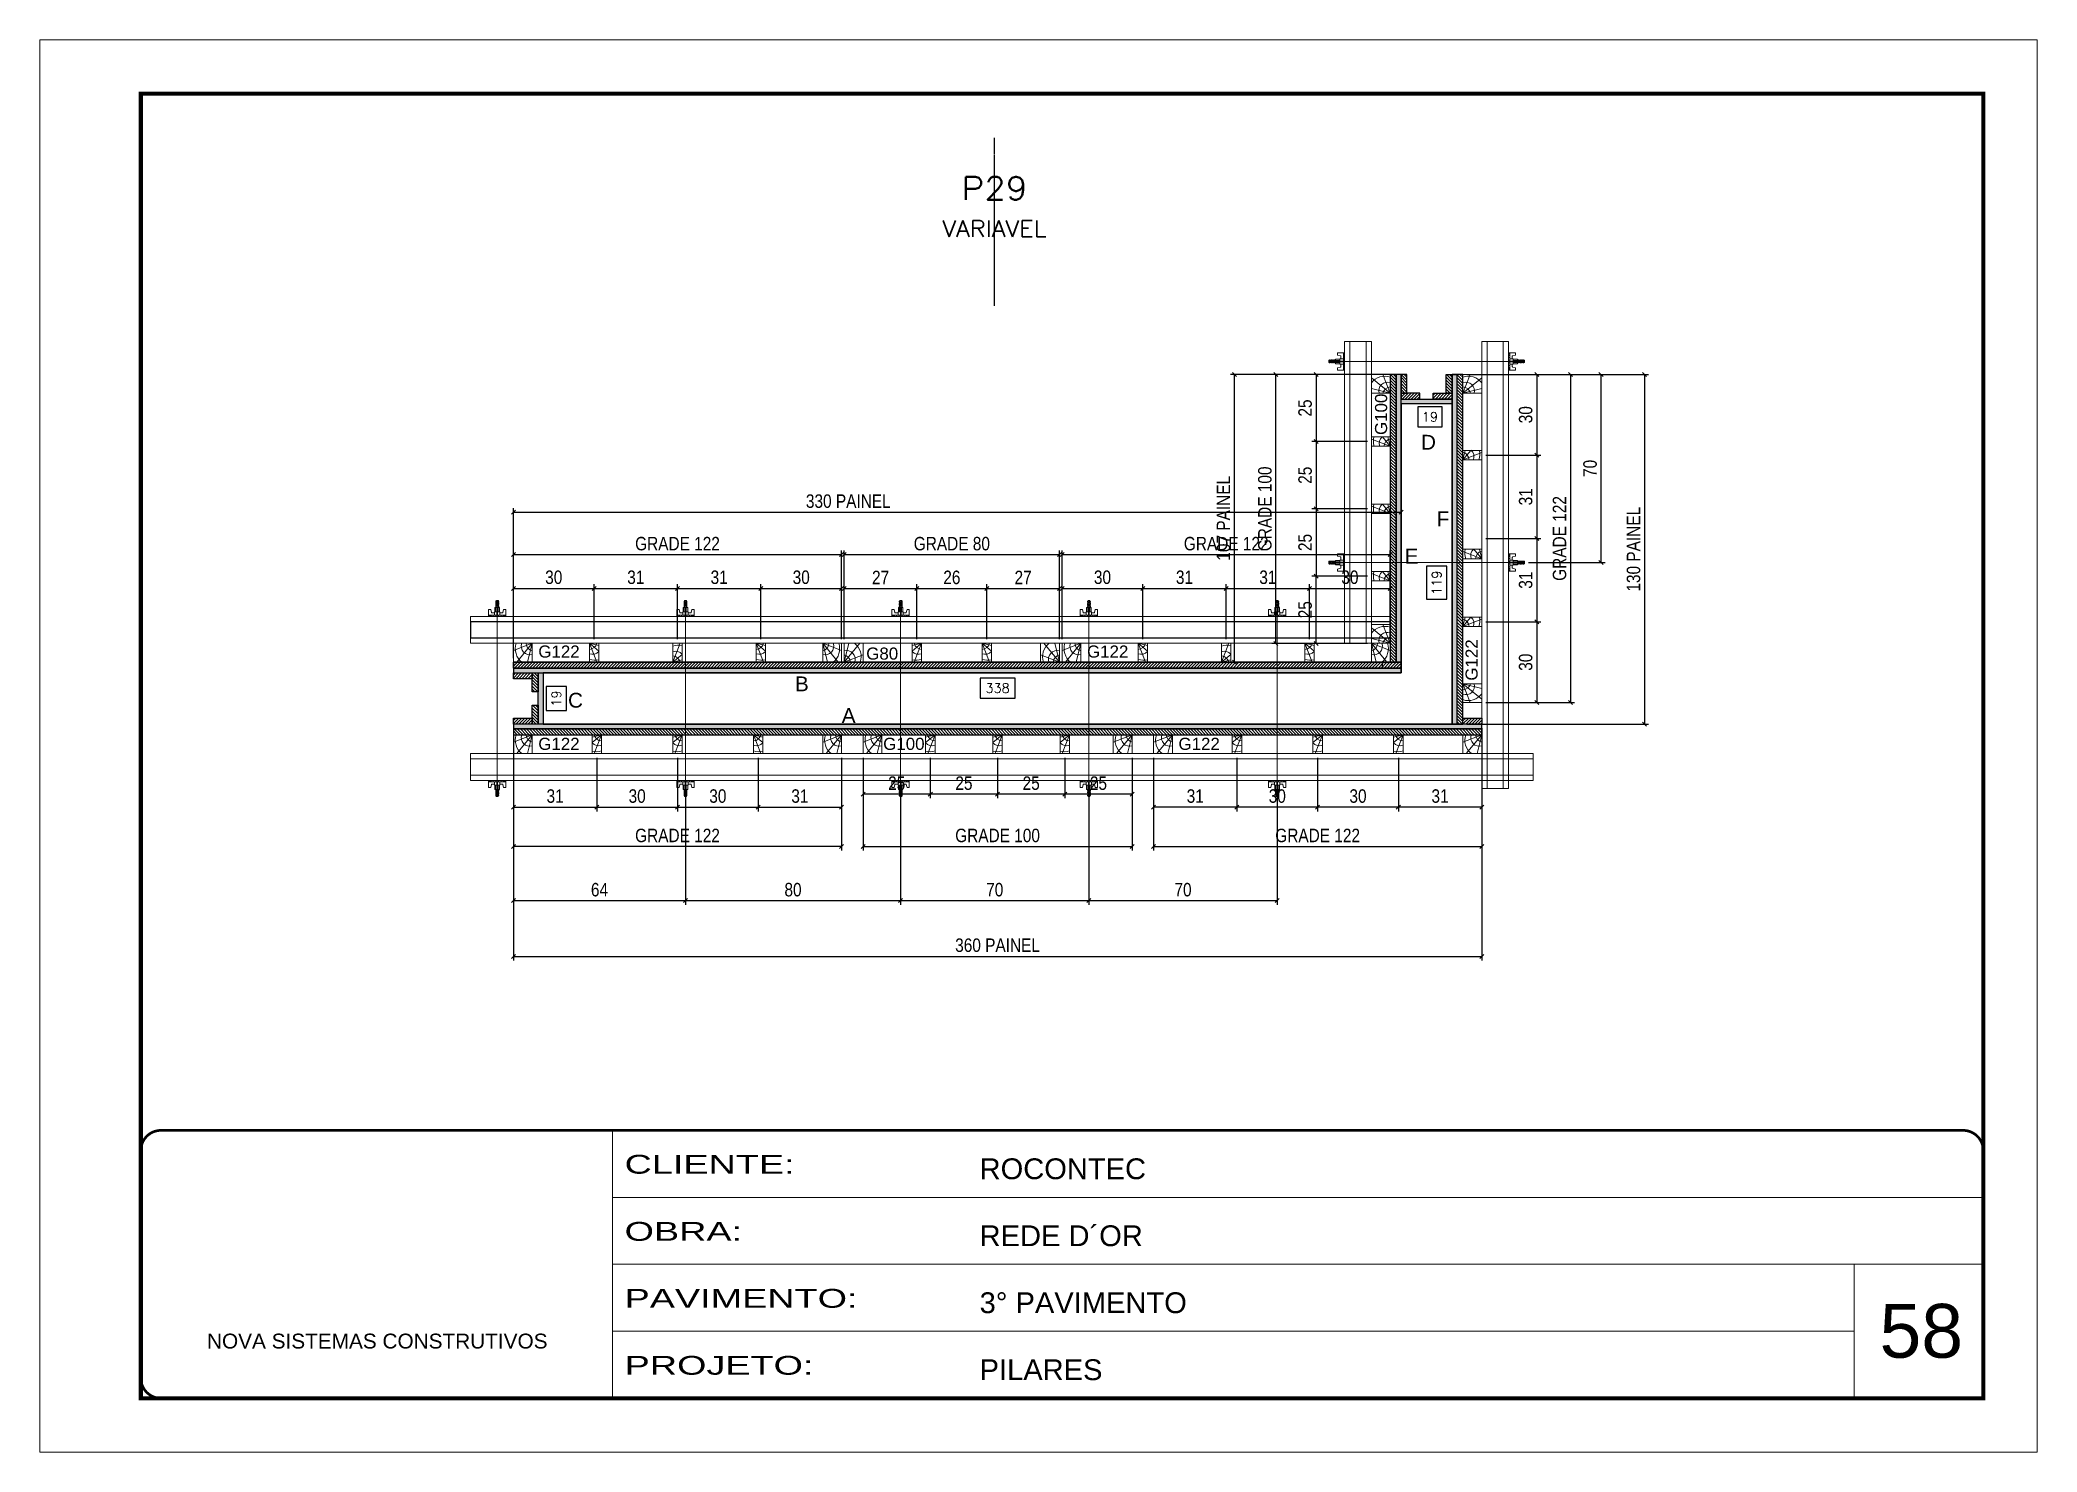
# Model space of a CAD drawing. Extents: x 2949 to 9203, y -16089 to 12527.
# Drawn here: x 4548 to 6033, y -4603 to -3553 of the extents above; entities that cross this region are included whole.
import ezdxf
from ezdxf.enums import TextEntityAlignment as Align

# ---------------------------------------------------------------- set-up
doc = ezdxf.new("R2010")
doc.units = 0
for name, pattern in [('CONTINUO', [0]), ('DASHED', [0.75, 0.5, -0.25]), ('HIDDEN', [0.375, 0.25, -0.125])]:
    doc.linetypes.add(name, pattern=pattern)
for name, color, linetype, lineweight in [('CARIMBO', 255, 'Continuous', 9), ('CONCRETO', 251, 'Continuous', 25), ('Folhas', 255, 'Continuous', 9), ('Hachura', 251, 'Continuous', 9), ('Madeira', 126, 'Continuous', 18), ('Perfil Metálico', 224, 'Continuous', 18), ('SARRAFO DE PRESSAO', 251, 'DASHED', 9), ('Texto Seção', 7, 'Continuous', 15)]:
    doc.layers.add(name, color=color, linetype=linetype, lineweight=lineweight)
for name, color, linetype in [('COTA', 241, 'Continuous'), ('MEIO_PONT', 93, 'Continuous'), ('Painéis', 200, 'Continuous'), ('SARRAFO', 251, 'Continuous'), ('Texto de Titulo', 7, 'Continuous'), ('Texto Qtd Sarr', 242, 'Continuous'), ('TEXTO_GERAL', 7, 'Continuous')]:
    doc.layers.add(name, color=color, linetype=linetype)
doc.styles.add('ARIAL', font='arial.ttf')
doc.styles.add('COTA TECNICA 2X', font='techl___.ttf', dxfattribs={"height": 10})
doc.styles.add('ROMANS', font='romans.shx')
doc.styles.add('SANSSERIF', font='sas_____.pfb')
doc.styles.add('Tecnologia', font='')
doc.styles.get('Tecnologia').set_extended_font_data('Forgotten Futurist')
doc.dimstyles.new('Cota Seção interna', dxfattribs={"dimtxt": 7, "dimasz": 6, "dimexe": 0.18, "dimexo": 2, "dimgap": -4, "dimtad": 3, "dimdec": 1, "dimlfac": 0.5, "dimzin": 12, "dimdsep": 46, "dimtxsty": 'ROMANS', "dimblk": 'ARCHTICK', "dimcen": 0.09, "dimse1": 1, "dimse2": 1, "dimsd1": 1, "dimsd2": 1, "dimclrd": 180, "dimclre": 5, "dimclrt": 1, "dimadec": 0, "dimazin": 3, "dimtfac": 1, "dimtdec": 1, "dimtofl": 0, "dimtmove": 0, "dimatfit": 3, "dimldrblk": 'ARCHTICK', "dimfxl": 1, "dimtolj": 1, "dimtzin": 0, "dimarcsym": 0})
doc.dimstyles.new('SECAO PILAR', dxfattribs={"dimtxt": 10, "dimasz": 3, "dimexe": 3, "dimexo": 3, "dimgap": 3, "dimtad": 1, "dimdec": 1, "dimlfac": 0.5, "dimzin": 12, "dimdsep": 46, "dimtxsty": 'COTA TECNICA 2X', "dimblk1": 'OBLIQUE', "dimblk2": 'OBLIQUE', "dimsah": 1, "dimcen": 0.9, "dimclrd": 256, "dimclre": 256, "dimclrt": 256, "dimadec": 1, "dimazin": 3, "dimtfac": 1, "dimtdec": 1, "dimtmove": 0, "dimatfit": 3, "dimfxl": 1, "dimtolj": 1, "dimtzin": 12, "dimarcsym": 0})
pattern_1 = [(315, (29131.826, -13250.4485), (1.12253202, 1.12253202), [])]
pattern_2 = [(45, (15373.9696, 18783.3115), (-1.12253202, 1.12253202), [])]
pattern_3 = [(315, (29139.826, -13221.4485), (1.12253202, 1.12253202), [])]

msp = doc.modelspace()

# ---------------------------------------------------------------- texts
at = {"layer": 'CARIMBO', "style": 'ARIAL'}
msp.add_text('58', height=40, dxfattribs=at).set_placement((5915.39, -4533.17))
at = {"layer": 'Texto Seção', "color": 0, "linetype": 'Continuous', "style": 'SANSSERIF'}
msp.add_text('G100', height=9, rotation=90, dxfattribs=at).set_placement((5544.74, -3847.07), align=Align.MIDDLE_LEFT)
for s, p in [('G122', (4918.08, -4076.71)), ('G100', (5174.55, -4076.71)), ('G122', (5394.1, -4076.71))]:
    msp.add_text(s, height=9, dxfattribs=at).set_placement(p, align=Align.MIDDLE_LEFT)
at = {"layer": 'TEXTO_GERAL', "style": 'ARIAL'}
for s, p in [('D', (5580.01, -3852.44)), ('F', (5590.79, -3909.4)), ('E', (5567.44, -3937.21)), ('C', (4945.76, -4044.29)), ('B', (5114.08, -4032.11)), ('A', (5148.88, -4055.62))]:
    msp.add_text(s, height=11, dxfattribs=at).set_placement(p, align=Align.MIDDLE_CENTER)
at = {"layer": 'TEXTO_GERAL', "color": 0, "linetype": 'Continuous', "style": 'SANSSERIF'}
for s, p in [('G122', (4918.11, -4008.09)), ('G80', (5161.94, -4009.6)), ('G122', (5326.11, -4008.09))]:
    msp.add_text(s, height=9, dxfattribs=at).set_placement(p, align=Align.MIDDLE_LEFT)
msp.add_text('G122', height=9, rotation=90, dxfattribs=at).set_placement((5612.08, -4029.73), align=Align.MIDDLE_LEFT)

# ---------------------------------------------------------------- blocks, each defined once
blk = doc.blocks.new('9999999999')
at = {"color": 30, "linetype": 'CONTINUO'}
for p, q in [((98564.6, 34230.2), (98564.6, 34429.4)), ((98564.6, 34379.6), (99584, 34379.6)), ((98564.6, 34329.8), (99488, 34329.8)), ((99584, 34329.8), (99488, 34329.8)), ((99488, 34329.8), (99488, 34230.2)), ((98564.6, 34280), (99488, 34280))]:
    blk.add_line(p, q, dxfattribs=at)
at = {"color": 30, "linetype": 'CONTINUO', "const_width": 2}
blk.add_lwpolyline([(99584, 34230.2), (99584, 34414.4, 0.414214), (99569, 34429.4), (98229, 34429.4, 0.414214), (98214, 34414.4), (98214, 34245.2, 0.414214), (98229, 34230.2), (99584, 34230.2)], format="xyb", dxfattribs=at)
at = {"layer": 'Folhas'}
blk.add_lwpolyline([(98139, 34190.2), (99624, 34190.2), (99624, 35240.2), (98139, 35240.2)], close=True, dxfattribs=at)
at = {"layer": 'Folhas', "color": 30, "const_width": 3}
blk.add_lwpolyline([(98214, 34230.2), (99584, 34230.2), (99584, 35200.2), (98214, 35200.2)], close=True, dxfattribs=at)
at = {"color": 7, "linetype": 'Continuous', "ltscale": 5, "style": 'ARIAL'}
for s, height, p in [('ROCONTEC', 15.48, (98837.7, 34393.1)), ('REDE D´OR', 15.48, (98837.7, 34343.3)), ('3° PAVIMENTO', 15.483, (98837.7, 34293.5)), ('NOVA SISTEMAS CONSTRUTIVOS', 11.059, (98263.2, 34267.2)), ('PILARES', 15.48, (98837.7, 34243.7))]:
    blk.add_text(s, height=height, dxfattribs=at).set_placement(p)
at = {"layer": 'Folhas', "color": 7, "style": 'Tecnologia', "width": 1.5}
for s, p in [('CLIENTE:', (98573.7, 34397.2)), ('OBRA:', (98573.7, 34347.3)), ('PAVIMENTO:', (98573.7, 34297.5)), ('PROJETO:', (98573.7, 34247.7))]:
    blk.add_text(s, height=14, dxfattribs=at).set_placement(p)
blk = doc.blocks.new('*D1775')
at = {"layer": 'COTA', "color": 180, "lineweight": -2, "transparency": 16777216}
for p, q in [((4939, -4034), (4924, -4034)), ((4924, -4034), (4924, -4052)), ((4939, -4052), (4939, -4034)), ((4924, -4052), (4939, -4052))]:
    blk.add_line(p, q, dxfattribs=at)
at = {"layer": 'Defpoints', "color": 0, "transparency": 16777216}
for p in [(4922, -4024), (4943, -4024), (4922, -4062)]:
    blk.add_point(p, dxfattribs=at)
at = {"layer": 'COTA', "color": 1, "transparency": 16777216, "insert": (4931.5, -4043), "char_height": 7, "attachment_point": 5, "rotation": 90, "style": 'ROMANS'}
blk.add_mtext('\\A1;19', dxfattribs=at)
blk = doc.blocks.new('_ArchTick')
at = {"color": 0, "linetype": 'ByBlock', "const_width": 0.15}
blk.add_lwpolyline([(-0.5, -0.5), (0.5, 0.5)], dxfattribs=at)
blk = doc.blocks.new('*D1776')
at = {"layer": 'COTA', "color": 180, "lineweight": -2, "transparency": 16777216}
for p, q in [((5590.1, -3826.1), (5572.1, -3826.1)), ((5572.1, -3826.1), (5572.1, -3841.1)), ((5590.1, -3841.1), (5590.1, -3826.1)), ((5572.1, -3841.1), (5590.1, -3841.1))]:
    blk.add_line(p, q, dxfattribs=at)
at = {"layer": 'Defpoints', "color": 0, "transparency": 16777216}
for p in [(5559.6, -3824), (5597.6, -3824), (5597.6, -3845.1)]:
    blk.add_point(p, dxfattribs=at)
at = {"layer": 'COTA', "color": 1, "transparency": 16777216, "insert": (5581.1, -3833.6), "char_height": 7, "attachment_point": 5, "style": 'ROMANS'}
blk.add_mtext('\\A1;19', dxfattribs=at)
blk = doc.blocks.new('*D1801')
at = {"layer": 'COTA', "color": 180, "lineweight": -2, "transparency": 16777216}
for p, q in [((5272.6, -4027.8), (5246.6, -4027.8)), ((5246.6, -4027.8), (5246.6, -4042.8)), ((5272.6, -4042.8), (5272.6, -4027.8)), ((5246.6, -4042.8), (5272.6, -4042.8))]:
    blk.add_line(p, q, dxfattribs=at)
at = {"layer": 'Defpoints', "color": 0, "transparency": 16777216}
for p in [(4921.6, -4046.8), (4921.6, -4062), (5597.6, -4062)]:
    blk.add_point(p, dxfattribs=at)
at = {"layer": 'COTA', "color": 1, "transparency": 16777216, "insert": (5259.6, -4035.3), "char_height": 7, "attachment_point": 5, "style": 'ROMANS'}
blk.add_mtext('\\A1;338', dxfattribs=at)
blk = doc.blocks.new('C')
at = {"layer": 'Hachura', "color": 0}
for p, q in [((0, 3.22), (0, -3.22)), ((0.45, 3.22), (0, 3.22)), ((0.46, 3.16), (0, 3.16)), ((0.46, 3.05), (0, 3.05)), ((0.46, 2.88), (0, 2.88)), ((0, 2.75), (0, -1.16)), ((0.46, 2.65), (0, 2.65)), ((0.46, 2.23), (0, 2.23)), ((0.46, 1.51), (0, 1.51)), ((0.39, 0.49), (0.17, 0.49)), ((0.45, -3.23), (0.45, 3.22)), ((0.45, 3.22), (2.58, 3.22)), ((1.74, 0.97), (0.45, 0.97)), ((1.45, 0.1), (0.45, 0.1)), ((1.35, 1.94), (1.35, 0.96)), ((2.58, 2.39), (1.47, 2.09)), ((1.74, -0.97), (1.74, 0.97)), ((1.74, 0.97), (1.74, 0.84)), ((1.74, 0.97), (1.74, 0.84)), ((1.74, 0.84), (3.35, 0.84)), ((3.35, 0.45), (1.74, 0.45)), ((2.58, 3.22), (2.58, 2.39)), ((3.32, 0.84), (3.32, -0.84)), ((3.35, 0.84), (3.35, -0.84)), ((3.68, 0.45), (3.35, 0.45)), ((3.84, -0.52), (3.35, 0.45)), ((3.35, 0.06), (3.67, -0.57)), ((3.68, 0.45), (4.16, -0.52)), ((3.72, 0.5), (4.25, -0.57)), ((4.37, -0.55), (3.83, 0.53)), ((4.15, 0.45), (3.93, 0.45)), ((4.42, -0.52), (3.93, 0.45)), ((4.15, 0.45), (4.26, 0.45)), ((4.26, 0.45), (4.74, -0.52)), ((4.3, 0.5), (4.83, -0.57)), ((4.95, -0.55), (4.41, 0.53)), ((4.51, 0.45), (4.84, 0.45)), ((5, -0.52), (4.51, 0.45)), ((4.84, 0.45), (5.32, -0.52)), ((4.88, 0.5), (5.41, -0.57)), ((5.53, -0.55), (4.99, 0.53)), ((5.58, -0.52), (5.09, 0.45)), ((5.42, 0.45), (5.09, 0.45)), ((5.58, -0.52), (5.09, 0.45)), ((5.42, 0.45), (5.74, -0.19)), ((5.46, 0.5), (5.74, -0.07)), ((5.74, 0.19), (5.57, 0.53)), ((5.74, 0.32), (5.68, 0.45)), ((5.68, 0.45), (5.74, 0.45)), ((5.74, 0.45), (5.9, 0.29)), ((5.74, 0.45), (5.74, -0.52)), ((5.9, -0.36), (5.9, 0.29)), ((0.45, 0), (0, 0)), ((0.46, -1.52), (0, -1.52)), ((0.46, -2.23), (0, -2.23)), ((0.46, -2.65), (0, -2.65)), ((0.46, -2.88), (0, -2.88)), ((0.46, -3.05), (0, -3.05)), ((0.46, -3.16), (0, -3.16)), ((0, -3.22), (2.57, -3.22)), ((0.08, -0.48), (0.29, -0.48)), ((0.29, -0.48), (0.4, -0.48)), ((0.45, 0), (0.45, -0.97)), ((0.45, -0.16), (1.45, -0.16)), ((0.45, -0.65), (0.45, -0.32)), ((0.45, -3.23), (0.45, -0.65)), ((0.45, -0.97), (1.74, -0.97)), ((1.35, -1.94), (1.35, -0.97)), ((2.58, -2.39), (1.47, -2.1)), ((3.35, -0.32), (1.74, -0.32)), ((3.35, -0.84), (1.74, -0.84)), ((2.58, -3.23), (2.58, -2.39)), ((3.35, -0.07), (3.58, -0.52)), ((3.35, -0.52), (3.58, -0.52)), ((3.84, -0.52), (4.16, -0.52)), ((4.42, -0.52), (4.74, -0.52)), ((4.63, -0.52), (4.74, -0.52)), ((5, -0.52), (5.32, -0.52)), ((5.58, -0.52), (5.74, -0.52)), ((5.74, -0.52), (5.9, -0.36)), ((5.74, -0.52), (5.74, -0.52))]:
    blk.add_line(p, q, dxfattribs=at)
for centre, radius, start, end in [((1.52, 1.94), 0.161, 104.74356, 180), ((1.44, -0.03), 0.129, 272.69497, 87.30503), ((3.81, 0.39), 0.143, 25.56881, 154.43119), ((4.39, 0.39), 0.143, 25.56881, 154.43119), ((4.97, 0.39), 0.143, 25.56881, 154.43119), ((5.55, 0.39), 0.143, 25.56881, 154.43119), ((0.17, -0.37), 0.174, 221.74404, 317.85924), ((1.52, -1.94), 0.161, 180, 255.25644), ((3.71, -0.4), 0.174, 222.14076, 318.25596), ((4.29, -0.4), 0.174, 222.14076, 318.25596), ((4.87, -0.4), 0.174, 222.14076, 318.25596), ((5.45, -0.4), 0.174, 222.14076, 318.25596), ((5.61, -0.4), 0.174, 317.85924, 318.25596)]:
    blk.add_arc(centre, radius, start, end, dxfattribs=at)
blk = doc.blocks.new('titulo1')
at = {"layer": 'Defpoints', "color": 252, "linetype": 'HIDDEN', "ltscale": 2}
blk.add_line((0, 0), (0, 125), dxfattribs=at)
at = {"layer": 'Defpoints', "style": 'ROMANS', "oblique": 15}
blk.add_attdef('FOLHA', text='', height=10, dxfattribs=at).set_placement((0, 15.6), align=Align.MIDDLE_CENTER)
at = {"layer": 'Texto Qtd Sarr', "color": 3, "style": 'ROMANS', "oblique": 15}
for tag, height, p in [('TITULO', 17, (0, 71.4)), ('SEÇÃO', 12, (0, 41.5))]:
    blk.add_attdef(tag, text='', height=height, dxfattribs=at).set_placement(p, align=Align.MIDDLE_CENTER)
blk = doc.blocks.new('_Oblique')
at = {"color": 0, "linetype": 'ByBlock', "lineweight": -2}
blk.add_line((-0.5, -0.5), (0.5, 0.5), dxfattribs=at)
blk = doc.blocks.new('*D1802')
at = {"layer": 'COTA', "lineweight": -2, "transparency": 16777216}
for p, q in [((4899.6, -4013), (4899.6, -3901.5)), ((4899.6, -3904.5), (5559.6, -3904.5)), ((5559.6, -4013), (5559.6, -3901.5))]:
    blk.add_line(p, q, dxfattribs=at)
at = {"layer": 'Defpoints', "color": 0, "transparency": 16777216}
for p in [(5559.6, -3904.5), (4899.6, -4016), (5559.6, -4016)]:
    blk.add_point(p, dxfattribs=at)
at = {"layer": 'COTA', "lineweight": -2, "transparency": 16777216, "xscale": 3, "yscale": 3, "zscale": 3, "rotation": 180}
blk.add_blockref('_Oblique', (4899.6, -3904.5), dxfattribs=at)
at = {"layer": 'COTA', "lineweight": -2, "transparency": 16777216, "xscale": 3, "yscale": 3, "zscale": 3}
blk.add_blockref('_Oblique', (5559.6, -3904.5), dxfattribs=at)
at = {"layer": 'COTA', "transparency": 16777216, "insert": (5148.6, -3896.3), "char_height": 10, "attachment_point": 5, "style": 'COTA TECNICA 2X'}
blk.add_mtext('\\A1;330 PAINEL', dxfattribs=at)
blk = doc.blocks.new('*D1803')
at = {"layer": 'COTA', "lineweight": -2, "transparency": 16777216}
for p, q in [((5608.6, -3802), (5743.7, -3802)), ((5740.7, -3802), (5740.7, -4062)), ((5608.6, -4062), (5743.7, -4062))]:
    blk.add_line(p, q, dxfattribs=at)
at = {"layer": 'Defpoints', "color": 0, "transparency": 16777216}
for p in [(5605.6, -3802), (5605.6, -4062), (5740.7, -4062)]:
    blk.add_point(p, dxfattribs=at)
at = {"layer": 'COTA', "lineweight": -2, "transparency": 16777216, "xscale": 3, "yscale": 3, "zscale": 3}
for p, rotation in [((5740.7, -3802), 90), ((5740.7, -4062), 270)]:
    blk.add_blockref('_Oblique', p, dxfattribs=dict(at, rotation=rotation))
at = {"layer": 'COTA', "transparency": 16777216, "insert": (5732.5, -3932), "char_height": 10, "attachment_point": 5, "rotation": 90, "style": 'COTA TECNICA 2X'}
blk.add_mtext('\\A1;130 PAINEL', dxfattribs=at)
blk = doc.blocks.new('*D1804')
at = {"layer": 'COTA', "lineweight": -2, "transparency": 16777216}
for p, q in [((5556.6, -3802), (5432.7, -3802)), ((5435.7, -4016), (5435.7, -3802)), ((5556.6, -4016), (5432.7, -4016))]:
    blk.add_line(p, q, dxfattribs=at)
at = {"layer": 'Defpoints', "color": 0, "transparency": 16777216}
for p in [(5435.7, -3802), (5559.6, -3802), (5559.6, -4016)]:
    blk.add_point(p, dxfattribs=at)
at = {"layer": 'COTA', "lineweight": -2, "transparency": 16777216, "xscale": 3, "yscale": 3, "zscale": 3}
for p, rotation in [((5435.7, -3802), 90), ((5435.7, -4016), 270)]:
    blk.add_blockref('_Oblique', p, dxfattribs=dict(at, rotation=rotation))
at = {"layer": 'COTA', "transparency": 16777216, "insert": (5427.6, -3909), "char_height": 10, "attachment_point": 5, "rotation": 90, "style": 'COTA TECNICA 2X'}
blk.add_mtext('\\A1;107 PAINEL', dxfattribs=at)
blk = doc.blocks.new('PONTALETE')
at = {"layer": 'Madeira'}
for q in [(2.71, 7), (7, 5.76), (7, 1.74)]:
    blk.add_line((0, 0), q, dxfattribs=at)
blk.add_lwpolyline([(0, 0), (7, 0), (7, 7), (0, 7)], close=True, dxfattribs=at)
for centre, radius, start, end in [((2.04, 0.06), 6.23, 37.28179, 109.09128), ((1.09, 0.9), 3.19, 343.60304, 109.98471), ((-0.21, -0.78), 3.09, 14.63219, 86.0383)]:
    blk.add_arc(centre, radius, start, end, dxfattribs=at)
blk = doc.blocks.new('MEIO PONTALETE')
at = {"layer": 'Madeira'}
for q in [(2.71, 7), (3.5, 2.88), (3.5, 0.87)]:
    blk.add_line((0, 0), q, dxfattribs=at)
blk.add_lwpolyline([(0, 0), (3.5, 0), (3.5, 7), (0, 7)], close=True, dxfattribs=at)
for centre, radius, start, end in [((2.04, 0.06), 6.23, 76.44987, 109.09128), ((1.09, 0.9), 3.19, 40.90626, 109.98471), ((-0.21, -0.78), 3.09, 14.63219, 86.0383)]:
    blk.add_arc(centre, radius, start, end, dxfattribs=at)
blk = doc.blocks.new('*D1805')
at = {"layer": 'COTA', "lineweight": -2, "transparency": 16777216}
for p, q in [((4899.6, -3999), (4899.6, -3958.1)), ((4899.6, -3961.1), (4959.6, -3961.1)), ((4959.6, -3999), (4959.6, -3958.1))]:
    blk.add_line(p, q, dxfattribs=at)
at = {"layer": 'Defpoints', "color": 0, "transparency": 16777216}
for p in [(4959.6, -3961.1), (4899.6, -4002), (4959.6, -4002)]:
    blk.add_point(p, dxfattribs=at)
at = {"layer": 'COTA', "lineweight": -2, "transparency": 16777216, "xscale": 3, "yscale": 3, "zscale": 3, "rotation": 180}
blk.add_blockref('_Oblique', (4899.6, -3961.1), dxfattribs=at)
at = {"layer": 'COTA', "lineweight": -2, "transparency": 16777216, "xscale": 3, "yscale": 3, "zscale": 3}
blk.add_blockref('_Oblique', (4959.6, -3961.1), dxfattribs=at)
at = {"layer": 'COTA', "transparency": 16777216, "insert": (4929.6, -3952.9), "char_height": 10, "attachment_point": 5, "style": 'COTA TECNICA 2X'}
blk.add_mtext('\\A1;30', dxfattribs=at)
blk = doc.blocks.new('*D1806')
at = {"layer": 'COTA', "lineweight": -2, "transparency": 16777216}
for p, q in [((4959.6, -3999), (4959.6, -3958.1)), ((4959.6, -3961.1), (5021.6, -3961.1)), ((5021.6, -3999), (5021.6, -3958.1))]:
    blk.add_line(p, q, dxfattribs=at)
at = {"layer": 'Defpoints', "color": 0, "transparency": 16777216}
for p in [(5021.6, -3961.1), (4959.6, -4002), (5021.6, -4002)]:
    blk.add_point(p, dxfattribs=at)
at = {"layer": 'COTA', "lineweight": -2, "transparency": 16777216, "xscale": 3, "yscale": 3, "zscale": 3, "rotation": 180}
blk.add_blockref('_Oblique', (4959.6, -3961.1), dxfattribs=at)
at = {"layer": 'COTA', "lineweight": -2, "transparency": 16777216, "xscale": 3, "yscale": 3, "zscale": 3}
blk.add_blockref('_Oblique', (5021.6, -3961.1), dxfattribs=at)
at = {"layer": 'COTA', "transparency": 16777216, "insert": (4990.6, -3952.9), "char_height": 10, "attachment_point": 5, "style": 'COTA TECNICA 2X'}
blk.add_mtext('\\A1;31', dxfattribs=at)
blk = doc.blocks.new('*D1807')
at = {"layer": 'COTA', "lineweight": -2, "transparency": 16777216}
for p, q in [((5021.6, -3999), (5021.6, -3958.1)), ((5021.6, -3961.1), (5083.6, -3961.1)), ((5083.6, -3999), (5083.6, -3958.1))]:
    blk.add_line(p, q, dxfattribs=at)
at = {"layer": 'Defpoints', "color": 0, "transparency": 16777216}
for p in [(5083.6, -3961.1), (5021.6, -4002), (5083.6, -4002)]:
    blk.add_point(p, dxfattribs=at)
at = {"layer": 'COTA', "lineweight": -2, "transparency": 16777216, "xscale": 3, "yscale": 3, "zscale": 3, "rotation": 180}
blk.add_blockref('_Oblique', (5021.6, -3961.1), dxfattribs=at)
at = {"layer": 'COTA', "lineweight": -2, "transparency": 16777216, "xscale": 3, "yscale": 3, "zscale": 3}
blk.add_blockref('_Oblique', (5083.6, -3961.1), dxfattribs=at)
at = {"layer": 'COTA', "transparency": 16777216, "insert": (5052.6, -3952.9), "char_height": 10, "attachment_point": 5, "style": 'COTA TECNICA 2X'}
blk.add_mtext('\\A1;31', dxfattribs=at)
blk = doc.blocks.new('*D1808')
at = {"layer": 'COTA', "lineweight": -2, "transparency": 16777216}
for p, q in [((5083.6, -3999), (5083.6, -3958.1)), ((5083.6, -3961.1), (5143.6, -3961.1)), ((5143.6, -3999), (5143.6, -3958.1))]:
    blk.add_line(p, q, dxfattribs=at)
at = {"layer": 'Defpoints', "color": 0, "transparency": 16777216}
for p in [(5143.6, -3961.1), (5083.6, -4002), (5143.6, -4002)]:
    blk.add_point(p, dxfattribs=at)
at = {"layer": 'COTA', "lineweight": -2, "transparency": 16777216, "xscale": 3, "yscale": 3, "zscale": 3, "rotation": 180}
blk.add_blockref('_Oblique', (5083.6, -3961.1), dxfattribs=at)
at = {"layer": 'COTA', "lineweight": -2, "transparency": 16777216, "xscale": 3, "yscale": 3, "zscale": 3}
blk.add_blockref('_Oblique', (5143.6, -3961.1), dxfattribs=at)
at = {"layer": 'COTA', "transparency": 16777216, "insert": (5113.6, -3952.9), "char_height": 10, "attachment_point": 5, "style": 'COTA TECNICA 2X'}
blk.add_mtext('\\A1;30', dxfattribs=at)
blk = doc.blocks.new('*D1809')
at = {"layer": 'COTA', "lineweight": -2, "transparency": 16777216}
for p, q in [((4899.6, -3999), (4899.6, -3933)), ((5143.6, -3999), (5143.6, -3933)), ((4899.6, -3936), (5143.6, -3936))]:
    blk.add_line(p, q, dxfattribs=at)
at = {"layer": 'Defpoints', "color": 0, "transparency": 16777216}
for p in [(5143.6, -3936), (4899.6, -4002), (5143.6, -4002)]:
    blk.add_point(p, dxfattribs=at)
at = {"layer": 'COTA', "lineweight": -2, "transparency": 16777216, "xscale": 3, "yscale": 3, "zscale": 3, "rotation": 180}
blk.add_blockref('_Oblique', (4899.6, -3936), dxfattribs=at)
at = {"layer": 'COTA', "lineweight": -2, "transparency": 16777216, "xscale": 3, "yscale": 3, "zscale": 3}
blk.add_blockref('_Oblique', (5143.6, -3936), dxfattribs=at)
at = {"layer": 'COTA', "transparency": 16777216, "insert": (5021.6, -3927.9), "char_height": 10, "attachment_point": 5, "style": 'COTA TECNICA 2X'}
blk.add_mtext('\\A1;GRADE 122', dxfattribs=at)
blk = doc.blocks.new('*D1777')
at = {"layer": 'COTA', "lineweight": -2, "transparency": 16777216}
for p, q in [((5307.6, -3999), (5307.6, -3958.1)), ((5307.6, -3961.1), (5367.6, -3961.1)), ((5367.6, -3999), (5367.6, -3958.1))]:
    blk.add_line(p, q, dxfattribs=at)
at = {"layer": 'Defpoints', "color": 0, "transparency": 16777216}
for p in [(5367.6, -3961.1), (5307.6, -4002), (5367.6, -4002)]:
    blk.add_point(p, dxfattribs=at)
at = {"layer": 'COTA', "lineweight": -2, "transparency": 16777216, "xscale": 3, "yscale": 3, "zscale": 3, "rotation": 180}
blk.add_blockref('_Oblique', (5307.6, -3961.1), dxfattribs=at)
at = {"layer": 'COTA', "lineweight": -2, "transparency": 16777216, "xscale": 3, "yscale": 3, "zscale": 3}
blk.add_blockref('_Oblique', (5367.6, -3961.1), dxfattribs=at)
at = {"layer": 'COTA', "transparency": 16777216, "insert": (5337.6, -3952.9), "char_height": 10, "attachment_point": 5, "style": 'COTA TECNICA 2X'}
blk.add_mtext('\\A1;30', dxfattribs=at)
blk = doc.blocks.new('*D1778')
at = {"layer": 'COTA', "lineweight": -2, "transparency": 16777216}
for p, q in [((5367.6, -3999), (5367.6, -3958.1)), ((5367.6, -3961.1), (5429.6, -3961.1)), ((5429.6, -3999), (5429.6, -3958.1))]:
    blk.add_line(p, q, dxfattribs=at)
at = {"layer": 'Defpoints', "color": 0, "transparency": 16777216}
for p in [(5429.6, -3961.1), (5367.6, -4002), (5429.6, -4002)]:
    blk.add_point(p, dxfattribs=at)
at = {"layer": 'COTA', "lineweight": -2, "transparency": 16777216, "xscale": 3, "yscale": 3, "zscale": 3, "rotation": 180}
blk.add_blockref('_Oblique', (5367.6, -3961.1), dxfattribs=at)
at = {"layer": 'COTA', "lineweight": -2, "transparency": 16777216, "xscale": 3, "yscale": 3, "zscale": 3}
blk.add_blockref('_Oblique', (5429.6, -3961.1), dxfattribs=at)
at = {"layer": 'COTA', "transparency": 16777216, "insert": (5398.6, -3952.9), "char_height": 10, "attachment_point": 5, "style": 'COTA TECNICA 2X'}
blk.add_mtext('\\A1;31', dxfattribs=at)
blk = doc.blocks.new('*D1779')
at = {"layer": 'COTA', "lineweight": -2, "transparency": 16777216}
for p, q in [((5429.6, -3999), (5429.6, -3958.1)), ((5429.6, -3961.1), (5491.6, -3961.1)), ((5491.6, -3999), (5491.6, -3958.1))]:
    blk.add_line(p, q, dxfattribs=at)
at = {"layer": 'Defpoints', "color": 0, "transparency": 16777216}
for p in [(5491.6, -3961.1), (5429.6, -4002), (5491.6, -4002)]:
    blk.add_point(p, dxfattribs=at)
at = {"layer": 'COTA', "lineweight": -2, "transparency": 16777216, "xscale": 3, "yscale": 3, "zscale": 3, "rotation": 180}
blk.add_blockref('_Oblique', (5429.6, -3961.1), dxfattribs=at)
at = {"layer": 'COTA', "lineweight": -2, "transparency": 16777216, "xscale": 3, "yscale": 3, "zscale": 3}
blk.add_blockref('_Oblique', (5491.6, -3961.1), dxfattribs=at)
at = {"layer": 'COTA', "transparency": 16777216, "insert": (5460.6, -3952.9), "char_height": 10, "attachment_point": 5, "style": 'COTA TECNICA 2X'}
blk.add_mtext('\\A1;31', dxfattribs=at)
blk = doc.blocks.new('*D1780')
at = {"layer": 'COTA', "lineweight": -2, "transparency": 16777216}
for p, q in [((5491.6, -3999), (5491.6, -3958.1)), ((5491.6, -3961.1), (5551.6, -3961.1)), ((5551.6, -3999), (5551.6, -3958.1))]:
    blk.add_line(p, q, dxfattribs=at)
at = {"layer": 'Defpoints', "color": 0, "transparency": 16777216}
for p in [(5551.6, -3961.1), (5491.6, -4002), (5551.6, -4002)]:
    blk.add_point(p, dxfattribs=at)
at = {"layer": 'COTA', "lineweight": -2, "transparency": 16777216, "xscale": 3, "yscale": 3, "zscale": 3, "rotation": 180}
blk.add_blockref('_Oblique', (5491.6, -3961.1), dxfattribs=at)
at = {"layer": 'COTA', "lineweight": -2, "transparency": 16777216, "xscale": 3, "yscale": 3, "zscale": 3}
blk.add_blockref('_Oblique', (5551.6, -3961.1), dxfattribs=at)
at = {"layer": 'COTA', "transparency": 16777216, "insert": (5521.6, -3952.9), "char_height": 10, "attachment_point": 5, "style": 'COTA TECNICA 2X'}
blk.add_mtext('\\A1;30', dxfattribs=at)
blk = doc.blocks.new('*D1781')
at = {"layer": 'COTA', "lineweight": -2, "transparency": 16777216}
for p, q in [((5307.6, -3999), (5307.6, -3933)), ((5551.6, -3999), (5551.6, -3933)), ((5307.6, -3936), (5551.6, -3936))]:
    blk.add_line(p, q, dxfattribs=at)
at = {"layer": 'Defpoints', "color": 0, "transparency": 16777216}
for p in [(5551.6, -3936), (5307.6, -4002), (5551.6, -4002)]:
    blk.add_point(p, dxfattribs=at)
at = {"layer": 'COTA', "lineweight": -2, "transparency": 16777216, "xscale": 3, "yscale": 3, "zscale": 3, "rotation": 180}
blk.add_blockref('_Oblique', (5307.6, -3936), dxfattribs=at)
at = {"layer": 'COTA', "lineweight": -2, "transparency": 16777216, "xscale": 3, "yscale": 3, "zscale": 3}
blk.add_blockref('_Oblique', (5551.6, -3936), dxfattribs=at)
at = {"layer": 'COTA', "transparency": 16777216, "insert": (5429.6, -3927.9), "char_height": 10, "attachment_point": 5, "style": 'COTA TECNICA 2X'}
blk.add_mtext('\\A1;GRADE 122', dxfattribs=at)
blk = doc.blocks.new('*D1782')
at = {"layer": 'COTA', "lineweight": -2, "transparency": 16777216}
for p, q in [((5622.6, -3802), (5663.5, -3802)), ((5660.5, -3802), (5660.5, -3862)), ((5622.6, -3862), (5663.5, -3862))]:
    blk.add_line(p, q, dxfattribs=at)
at = {"layer": 'Defpoints', "color": 0, "transparency": 16777216}
for p in [(5619.6, -3802), (5619.6, -3862), (5660.5, -3862)]:
    blk.add_point(p, dxfattribs=at)
at = {"layer": 'COTA', "lineweight": -2, "transparency": 16777216, "xscale": 3, "yscale": 3, "zscale": 3}
for p, rotation in [((5660.5, -3802), 90), ((5660.5, -3862), 270)]:
    blk.add_blockref('_Oblique', p, dxfattribs=dict(at, rotation=rotation))
at = {"layer": 'COTA', "transparency": 16777216, "insert": (5652.3, -3832), "char_height": 10, "attachment_point": 5, "rotation": 90, "style": 'COTA TECNICA 2X'}
blk.add_mtext('\\A1;30', dxfattribs=at)
blk = doc.blocks.new('*D1783')
at = {"layer": 'COTA', "lineweight": -2, "transparency": 16777216}
for p, q in [((5622.6, -3862), (5663.5, -3862)), ((5660.5, -3862), (5660.5, -3924)), ((5622.6, -3924), (5663.5, -3924))]:
    blk.add_line(p, q, dxfattribs=at)
at = {"layer": 'Defpoints', "color": 0, "transparency": 16777216}
for p in [(5619.6, -3862), (5619.6, -3924), (5660.5, -3924)]:
    blk.add_point(p, dxfattribs=at)
at = {"layer": 'COTA', "lineweight": -2, "transparency": 16777216, "xscale": 3, "yscale": 3, "zscale": 3}
for p, rotation in [((5660.5, -3862), 90), ((5660.5, -3924), 270)]:
    blk.add_blockref('_Oblique', p, dxfattribs=dict(at, rotation=rotation))
at = {"layer": 'COTA', "transparency": 16777216, "insert": (5652.3, -3893), "char_height": 10, "attachment_point": 5, "rotation": 90, "style": 'COTA TECNICA 2X'}
blk.add_mtext('\\A1;31', dxfattribs=at)
blk = doc.blocks.new('*D1784')
at = {"layer": 'COTA', "lineweight": -2, "transparency": 16777216}
for p, q in [((5622.6, -3924), (5663.5, -3924)), ((5660.5, -3924), (5660.5, -3986)), ((5622.6, -3986), (5663.5, -3986))]:
    blk.add_line(p, q, dxfattribs=at)
at = {"layer": 'Defpoints', "color": 0, "transparency": 16777216}
for p in [(5619.6, -3924), (5619.6, -3986), (5660.5, -3986)]:
    blk.add_point(p, dxfattribs=at)
at = {"layer": 'COTA', "lineweight": -2, "transparency": 16777216, "xscale": 3, "yscale": 3, "zscale": 3}
for p, rotation in [((5660.5, -3924), 90), ((5660.5, -3986), 270)]:
    blk.add_blockref('_Oblique', p, dxfattribs=dict(at, rotation=rotation))
at = {"layer": 'COTA', "transparency": 16777216, "insert": (5652.3, -3955), "char_height": 10, "attachment_point": 5, "rotation": 90, "style": 'COTA TECNICA 2X'}
blk.add_mtext('\\A1;31', dxfattribs=at)
blk = doc.blocks.new('*D1785')
at = {"layer": 'COTA', "lineweight": -2, "transparency": 16777216}
for p, q in [((5622.6, -3986), (5663.5, -3986)), ((5660.5, -3986), (5660.5, -4046)), ((5622.6, -4046), (5663.5, -4046))]:
    blk.add_line(p, q, dxfattribs=at)
at = {"layer": 'Defpoints', "color": 0, "transparency": 16777216}
for p in [(5619.6, -3986), (5619.6, -4046), (5660.5, -4046)]:
    blk.add_point(p, dxfattribs=at)
at = {"layer": 'COTA', "lineweight": -2, "transparency": 16777216, "xscale": 3, "yscale": 3, "zscale": 3}
for p, rotation in [((5660.5, -3986), 90), ((5660.5, -4046), 270)]:
    blk.add_blockref('_Oblique', p, dxfattribs=dict(at, rotation=rotation))
at = {"layer": 'COTA', "transparency": 16777216, "insert": (5652.3, -4016), "char_height": 10, "attachment_point": 5, "rotation": 90, "style": 'COTA TECNICA 2X'}
blk.add_mtext('\\A1;30', dxfattribs=at)
blk = doc.blocks.new('*D1786')
at = {"layer": 'COTA', "lineweight": -2, "transparency": 16777216}
for p, q in [((5622.6, -3802), (5688.6, -3802)), ((5685.6, -3802), (5685.6, -4046)), ((5622.6, -4046), (5688.6, -4046))]:
    blk.add_line(p, q, dxfattribs=at)
at = {"layer": 'Defpoints', "color": 0, "transparency": 16777216}
for p in [(5619.6, -3802), (5619.6, -4046), (5685.6, -4046)]:
    blk.add_point(p, dxfattribs=at)
at = {"layer": 'COTA', "lineweight": -2, "transparency": 16777216, "xscale": 3, "yscale": 3, "zscale": 3}
for p, rotation in [((5685.6, -3802), 90), ((5685.6, -4046), 270)]:
    blk.add_blockref('_Oblique', p, dxfattribs=dict(at, rotation=rotation))
at = {"layer": 'COTA', "transparency": 16777216, "insert": (5677.5, -3924), "char_height": 10, "attachment_point": 5, "rotation": 90, "style": 'COTA TECNICA 2X'}
blk.add_mtext('\\A1;GRADE 122', dxfattribs=at)
blk = doc.blocks.new('*D1810')
at = {"layer": 'COTA', "linetype": 'ByBlock', "lineweight": -2, "transparency": 16777216}
for p, q in [((5534.6, -3802), (5493.4, -3802)), ((5496.4, -3802), (5496.4, -3852)), ((5534.6, -3852), (5493.4, -3852))]:
    blk.add_line(p, q, dxfattribs=at)
at = {"layer": 'Defpoints', "color": 0, "linetype": 'ByBlock', "transparency": 16777216}
for p in [(5537.6, -3802), (5496.4, -3852), (5537.6, -3852)]:
    blk.add_point(p, dxfattribs=at)
at = {"layer": 'COTA', "linetype": 'ByBlock', "lineweight": -2, "transparency": 16777216, "xscale": 3, "yscale": 3, "zscale": 3}
for p, rotation in [((5496.4, -3802), 90), ((5496.4, -3852), 270)]:
    blk.add_blockref('_Oblique', p, dxfattribs=dict(at, rotation=rotation))
at = {"layer": 'COTA', "linetype": 'ByBlock', "transparency": 16777216, "insert": (5488.3, -3827), "char_height": 10, "attachment_point": 5, "rotation": 90, "style": 'COTA TECNICA 2X'}
blk.add_mtext('\\A1;25', dxfattribs=at)
blk = doc.blocks.new('*D1811')
at = {"layer": 'COTA', "linetype": 'ByBlock', "lineweight": -2, "transparency": 16777216}
for p, q in [((5534.6, -3852), (5493.4, -3852)), ((5496.4, -3852), (5496.4, -3902)), ((5534.6, -3902), (5493.4, -3902))]:
    blk.add_line(p, q, dxfattribs=at)
at = {"layer": 'Defpoints', "color": 0, "linetype": 'ByBlock', "transparency": 16777216}
for p in [(5537.6, -3852), (5496.4, -3902), (5537.6, -3902)]:
    blk.add_point(p, dxfattribs=at)
at = {"layer": 'COTA', "linetype": 'ByBlock', "lineweight": -2, "transparency": 16777216, "xscale": 3, "yscale": 3, "zscale": 3}
for p, rotation in [((5496.4, -3852), 90), ((5496.4, -3902), 270)]:
    blk.add_blockref('_Oblique', p, dxfattribs=dict(at, rotation=rotation))
at = {"layer": 'COTA', "linetype": 'ByBlock', "transparency": 16777216, "insert": (5488.3, -3877), "char_height": 10, "attachment_point": 5, "rotation": 90, "style": 'COTA TECNICA 2X'}
blk.add_mtext('\\A1;25', dxfattribs=at)
blk = doc.blocks.new('*D1812')
at = {"layer": 'COTA', "linetype": 'ByBlock', "lineweight": -2, "transparency": 16777216}
for p, q in [((5534.6, -3902), (5493.4, -3902)), ((5496.4, -3902), (5496.4, -3952)), ((5534.6, -3952), (5493.4, -3952))]:
    blk.add_line(p, q, dxfattribs=at)
at = {"layer": 'Defpoints', "color": 0, "linetype": 'ByBlock', "transparency": 16777216}
for p in [(5537.6, -3902), (5496.4, -3952), (5537.6, -3952)]:
    blk.add_point(p, dxfattribs=at)
at = {"layer": 'COTA', "linetype": 'ByBlock', "lineweight": -2, "transparency": 16777216, "xscale": 3, "yscale": 3, "zscale": 3}
for p, rotation in [((5496.4, -3902), 90), ((5496.4, -3952), 270)]:
    blk.add_blockref('_Oblique', p, dxfattribs=dict(at, rotation=rotation))
at = {"layer": 'COTA', "linetype": 'ByBlock', "transparency": 16777216, "insert": (5488.3, -3927), "char_height": 10, "attachment_point": 5, "rotation": 90, "style": 'COTA TECNICA 2X'}
blk.add_mtext('\\A1;25', dxfattribs=at)
blk = doc.blocks.new('*D1813')
at = {"layer": 'COTA', "linetype": 'ByBlock', "lineweight": -2, "transparency": 16777216}
for p, q in [((5534.6, -3952), (5493.4, -3952)), ((5496.4, -4002), (5496.4, -3952)), ((5534.6, -4002), (5493.4, -4002))]:
    blk.add_line(p, q, dxfattribs=at)
at = {"layer": 'Defpoints', "color": 0, "linetype": 'ByBlock', "transparency": 16777216}
for p in [(5496.4, -3952), (5537.6, -3952), (5537.6, -4002)]:
    blk.add_point(p, dxfattribs=at)
at = {"layer": 'COTA', "linetype": 'ByBlock', "lineweight": -2, "transparency": 16777216, "xscale": 3, "yscale": 3, "zscale": 3}
for p, rotation in [((5496.4, -3952), 90), ((5496.4, -4002), 270)]:
    blk.add_blockref('_Oblique', p, dxfattribs=dict(at, rotation=rotation))
at = {"layer": 'COTA', "linetype": 'ByBlock', "transparency": 16777216, "insert": (5488.3, -3977), "char_height": 10, "attachment_point": 5, "rotation": 90, "style": 'COTA TECNICA 2X'}
blk.add_mtext('\\A1;25', dxfattribs=at)
blk = doc.blocks.new('*D1788')
at = {"layer": 'COTA', "lineweight": -2, "transparency": 16777216}
for p, q in [((5557.6, -4087), (5557.6, -4126.9)), ((5619.6, -4087), (5619.6, -4126.9)), ((5619.6, -4123.9), (5557.6, -4123.9))]:
    blk.add_line(p, q, dxfattribs=at)
at = {"layer": 'Defpoints', "color": 0, "transparency": 16777216}
for p in [(5557.6, -4084), (5619.6, -4084), (5557.6, -4123.9)]:
    blk.add_point(p, dxfattribs=at)
at = {"layer": 'COTA', "lineweight": -2, "transparency": 16777216, "xscale": 3, "yscale": 3, "zscale": 3, "rotation": 180}
blk.add_blockref('_Oblique', (5557.6, -4123.9), dxfattribs=at)
at = {"layer": 'COTA', "lineweight": -2, "transparency": 16777216, "xscale": 3, "yscale": 3, "zscale": 3}
blk.add_blockref('_Oblique', (5619.6, -4123.9), dxfattribs=at)
at = {"layer": 'COTA', "transparency": 16777216, "insert": (5588.6, -4115.6), "char_height": 10, "attachment_point": 5, "style": 'COTA TECNICA 2X'}
blk.add_mtext('\\A1;31', dxfattribs=at)
blk = doc.blocks.new('*D1789')
at = {"layer": 'COTA', "lineweight": -2, "transparency": 16777216}
for p, q in [((5497.6, -4087), (5497.6, -4126.9)), ((5557.6, -4087), (5557.6, -4126.9)), ((5557.6, -4123.9), (5497.6, -4123.9))]:
    blk.add_line(p, q, dxfattribs=at)
at = {"layer": 'Defpoints', "color": 0, "transparency": 16777216}
for p in [(5497.6, -4084), (5557.6, -4084), (5497.6, -4123.9)]:
    blk.add_point(p, dxfattribs=at)
at = {"layer": 'COTA', "lineweight": -2, "transparency": 16777216, "xscale": 3, "yscale": 3, "zscale": 3, "rotation": 180}
blk.add_blockref('_Oblique', (5497.6, -4123.9), dxfattribs=at)
at = {"layer": 'COTA', "lineweight": -2, "transparency": 16777216, "xscale": 3, "yscale": 3, "zscale": 3}
blk.add_blockref('_Oblique', (5557.6, -4123.9), dxfattribs=at)
at = {"layer": 'COTA', "transparency": 16777216, "insert": (5527.6, -4115.6), "char_height": 10, "attachment_point": 5, "style": 'COTA TECNICA 2X'}
blk.add_mtext('\\A1;30', dxfattribs=at)
blk = doc.blocks.new('*D1790')
at = {"layer": 'COTA', "lineweight": -2, "transparency": 16777216}
for p, q in [((5437.6, -4087), (5437.6, -4126.9)), ((5497.6, -4087), (5497.6, -4126.9)), ((5497.6, -4123.9), (5437.6, -4123.9))]:
    blk.add_line(p, q, dxfattribs=at)
at = {"layer": 'Defpoints', "color": 0, "transparency": 16777216}
for p in [(5437.6, -4084), (5497.6, -4084), (5437.6, -4123.9)]:
    blk.add_point(p, dxfattribs=at)
at = {"layer": 'COTA', "lineweight": -2, "transparency": 16777216, "xscale": 3, "yscale": 3, "zscale": 3, "rotation": 180}
blk.add_blockref('_Oblique', (5437.6, -4123.9), dxfattribs=at)
at = {"layer": 'COTA', "lineweight": -2, "transparency": 16777216, "xscale": 3, "yscale": 3, "zscale": 3}
blk.add_blockref('_Oblique', (5497.6, -4123.9), dxfattribs=at)
at = {"layer": 'COTA', "transparency": 16777216, "insert": (5467.6, -4115.6), "char_height": 10, "attachment_point": 5, "style": 'COTA TECNICA 2X'}
blk.add_mtext('\\A1;30', dxfattribs=at)
blk = doc.blocks.new('*D1791')
at = {"layer": 'COTA', "lineweight": -2, "transparency": 16777216}
for p, q in [((5375.6, -4087), (5375.6, -4126.9)), ((5437.6, -4087), (5437.6, -4126.9)), ((5437.6, -4123.9), (5375.6, -4123.9))]:
    blk.add_line(p, q, dxfattribs=at)
at = {"layer": 'Defpoints', "color": 0, "transparency": 16777216}
for p in [(5375.6, -4084), (5437.6, -4084), (5375.6, -4123.9)]:
    blk.add_point(p, dxfattribs=at)
at = {"layer": 'COTA', "lineweight": -2, "transparency": 16777216, "xscale": 3, "yscale": 3, "zscale": 3, "rotation": 180}
blk.add_blockref('_Oblique', (5375.6, -4123.9), dxfattribs=at)
at = {"layer": 'COTA', "lineweight": -2, "transparency": 16777216, "xscale": 3, "yscale": 3, "zscale": 3}
blk.add_blockref('_Oblique', (5437.6, -4123.9), dxfattribs=at)
at = {"layer": 'COTA', "transparency": 16777216, "insert": (5406.6, -4115.6), "char_height": 10, "attachment_point": 5, "style": 'COTA TECNICA 2X'}
blk.add_mtext('\\A1;31', dxfattribs=at)
blk = doc.blocks.new('*D1792')
at = {"layer": 'COTA', "lineweight": -2, "transparency": 16777216}
for p, q in [((5375.6, -4087), (5375.6, -4156)), ((5619.6, -4087), (5619.6, -4156)), ((5375.6, -4153), (5619.6, -4153))]:
    blk.add_line(p, q, dxfattribs=at)
at = {"layer": 'Defpoints', "color": 0, "transparency": 16777216}
for p in [(5375.6, -4084), (5619.6, -4084), (5619.6, -4153)]:
    blk.add_point(p, dxfattribs=at)
at = {"layer": 'COTA', "lineweight": -2, "transparency": 16777216, "xscale": 3, "yscale": 3, "zscale": 3, "rotation": 180}
blk.add_blockref('_Oblique', (5375.6, -4153), dxfattribs=at)
at = {"layer": 'COTA', "lineweight": -2, "transparency": 16777216, "xscale": 3, "yscale": 3, "zscale": 3}
blk.add_blockref('_Oblique', (5619.6, -4153), dxfattribs=at)
at = {"layer": 'COTA', "transparency": 16777216, "insert": (5497.6, -4144.9), "char_height": 10, "attachment_point": 5, "style": 'COTA TECNICA 2X'}
blk.add_mtext('\\A1;GRADE 122', dxfattribs=at)
blk = doc.blocks.new('*D1763')
at = {"layer": 'COTA', "lineweight": -2, "transparency": 16777216}
for p, q in [((4899.6, -4087), (4899.6, -4126.9)), ((4961.6, -4087), (4961.6, -4126.9)), ((4899.6, -4123.9), (4961.6, -4123.9))]:
    blk.add_line(p, q, dxfattribs=at)
at = {"layer": 'Defpoints', "color": 0, "transparency": 16777216}
for p in [(4899.6, -4084), (4961.6, -4084), (4961.6, -4123.9)]:
    blk.add_point(p, dxfattribs=at)
at = {"layer": 'COTA', "lineweight": -2, "transparency": 16777216, "xscale": 3, "yscale": 3, "zscale": 3, "rotation": 180}
blk.add_blockref('_Oblique', (4899.6, -4123.9), dxfattribs=at)
at = {"layer": 'COTA', "lineweight": -2, "transparency": 16777216, "xscale": 3, "yscale": 3, "zscale": 3}
blk.add_blockref('_Oblique', (4961.6, -4123.9), dxfattribs=at)
at = {"layer": 'COTA', "transparency": 16777216, "insert": (4930.6, -4115.6), "char_height": 10, "attachment_point": 5, "style": 'COTA TECNICA 2X'}
blk.add_mtext('\\A1;31', dxfattribs=at)
blk = doc.blocks.new('*D1764')
at = {"layer": 'COTA', "lineweight": -2, "transparency": 16777216}
for p, q in [((4961.6, -4087), (4961.6, -4126.9)), ((5021.6, -4087), (5021.6, -4126.9)), ((4961.6, -4123.9), (5021.6, -4123.9))]:
    blk.add_line(p, q, dxfattribs=at)
at = {"layer": 'Defpoints', "color": 0, "transparency": 16777216}
for p in [(4961.6, -4084), (5021.6, -4084), (5021.6, -4123.9)]:
    blk.add_point(p, dxfattribs=at)
at = {"layer": 'COTA', "lineweight": -2, "transparency": 16777216, "xscale": 3, "yscale": 3, "zscale": 3, "rotation": 180}
blk.add_blockref('_Oblique', (4961.6, -4123.9), dxfattribs=at)
at = {"layer": 'COTA', "lineweight": -2, "transparency": 16777216, "xscale": 3, "yscale": 3, "zscale": 3}
blk.add_blockref('_Oblique', (5021.6, -4123.9), dxfattribs=at)
at = {"layer": 'COTA', "transparency": 16777216, "insert": (4991.6, -4115.6), "char_height": 10, "attachment_point": 5, "style": 'COTA TECNICA 2X'}
blk.add_mtext('\\A1;30', dxfattribs=at)
blk = doc.blocks.new('*D1765')
at = {"layer": 'COTA', "lineweight": -2, "transparency": 16777216}
for p, q in [((5021.6, -4087), (5021.6, -4126.9)), ((5081.6, -4087), (5081.6, -4126.9)), ((5021.6, -4123.9), (5081.6, -4123.9))]:
    blk.add_line(p, q, dxfattribs=at)
at = {"layer": 'Defpoints', "color": 0, "transparency": 16777216}
for p in [(5021.6, -4084), (5081.6, -4084), (5081.6, -4123.9)]:
    blk.add_point(p, dxfattribs=at)
at = {"layer": 'COTA', "lineweight": -2, "transparency": 16777216, "xscale": 3, "yscale": 3, "zscale": 3, "rotation": 180}
blk.add_blockref('_Oblique', (5021.6, -4123.9), dxfattribs=at)
at = {"layer": 'COTA', "lineweight": -2, "transparency": 16777216, "xscale": 3, "yscale": 3, "zscale": 3}
blk.add_blockref('_Oblique', (5081.6, -4123.9), dxfattribs=at)
at = {"layer": 'COTA', "transparency": 16777216, "insert": (5051.6, -4115.6), "char_height": 10, "attachment_point": 5, "style": 'COTA TECNICA 2X'}
blk.add_mtext('\\A1;30', dxfattribs=at)
blk = doc.blocks.new('*D1766')
at = {"layer": 'COTA', "lineweight": -2, "transparency": 16777216}
for p, q in [((5081.6, -4087), (5081.6, -4126.9)), ((5143.6, -4087), (5143.6, -4126.9)), ((5081.6, -4123.9), (5143.6, -4123.9))]:
    blk.add_line(p, q, dxfattribs=at)
at = {"layer": 'Defpoints', "color": 0, "transparency": 16777216}
for p in [(5081.6, -4084), (5143.6, -4084), (5143.6, -4123.9)]:
    blk.add_point(p, dxfattribs=at)
at = {"layer": 'COTA', "lineweight": -2, "transparency": 16777216, "xscale": 3, "yscale": 3, "zscale": 3, "rotation": 180}
blk.add_blockref('_Oblique', (5081.6, -4123.9), dxfattribs=at)
at = {"layer": 'COTA', "lineweight": -2, "transparency": 16777216, "xscale": 3, "yscale": 3, "zscale": 3}
blk.add_blockref('_Oblique', (5143.6, -4123.9), dxfattribs=at)
at = {"layer": 'COTA', "transparency": 16777216, "insert": (5112.6, -4115.6), "char_height": 10, "attachment_point": 5, "style": 'COTA TECNICA 2X'}
blk.add_mtext('\\A1;31', dxfattribs=at)
blk = doc.blocks.new('*D1767')
at = {"layer": 'COTA', "lineweight": -2, "transparency": 16777216}
for p, q in [((4899.6, -4087), (4899.6, -4156)), ((5143.6, -4087), (5143.6, -4156)), ((5143.6, -4153), (4899.6, -4153))]:
    blk.add_line(p, q, dxfattribs=at)
at = {"layer": 'Defpoints', "color": 0, "transparency": 16777216}
for p in [(4899.6, -4084), (5143.6, -4084), (4899.6, -4153)]:
    blk.add_point(p, dxfattribs=at)
at = {"layer": 'COTA', "lineweight": -2, "transparency": 16777216, "xscale": 3, "yscale": 3, "zscale": 3, "rotation": 180}
blk.add_blockref('_Oblique', (4899.6, -4153), dxfattribs=at)
at = {"layer": 'COTA', "lineweight": -2, "transparency": 16777216, "xscale": 3, "yscale": 3, "zscale": 3}
blk.add_blockref('_Oblique', (5143.6, -4153), dxfattribs=at)
at = {"layer": 'COTA', "transparency": 16777216, "insert": (5021.6, -4144.9), "char_height": 10, "attachment_point": 5, "style": 'COTA TECNICA 2X'}
blk.add_mtext('\\A1;GRADE 122', dxfattribs=at)
blk = doc.blocks.new('*D1768')
at = {"layer": 'COTA', "lineweight": -2, "transparency": 16777216}
for p, q in [((5159.6, -4087), (5159.6, -4156)), ((5359.6, -4087), (5359.6, -4156)), ((5159.6, -4153), (5359.6, -4153))]:
    blk.add_line(p, q, dxfattribs=at)
at = {"layer": 'Defpoints', "color": 0, "transparency": 16777216}
for p in [(5159.6, -4084), (5359.6, -4084), (5359.6, -4153)]:
    blk.add_point(p, dxfattribs=at)
at = {"layer": 'COTA', "lineweight": -2, "transparency": 16777216, "xscale": 3, "yscale": 3, "zscale": 3, "rotation": 180}
blk.add_blockref('_Oblique', (5159.6, -4153), dxfattribs=at)
at = {"layer": 'COTA', "lineweight": -2, "transparency": 16777216, "xscale": 3, "yscale": 3, "zscale": 3}
blk.add_blockref('_Oblique', (5359.6, -4153), dxfattribs=at)
at = {"layer": 'COTA', "transparency": 16777216, "insert": (5259.6, -4144.9), "char_height": 10, "attachment_point": 5, "style": 'COTA TECNICA 2X'}
blk.add_mtext('\\A1;GRADE 100', dxfattribs=at)
blk = doc.blocks.new('*D1793')
at = {"layer": 'COTA', "lineweight": -2, "transparency": 16777216}
for p, q in [((5209.6, -4087), (5209.6, -4117.1)), ((5259.6, -4087), (5259.6, -4117.1)), ((5259.6, -4114.1), (5209.6, -4114.1))]:
    blk.add_line(p, q, dxfattribs=at)
at = {"layer": 'Defpoints', "color": 0, "transparency": 16777216}
for p in [(5209.6, -4084), (5259.6, -4084), (5209.6, -4114.1)]:
    blk.add_point(p, dxfattribs=at)
at = {"layer": 'COTA', "lineweight": -2, "transparency": 16777216, "xscale": 3, "yscale": 3, "zscale": 3, "rotation": 180}
blk.add_blockref('_Oblique', (5209.6, -4114.1), dxfattribs=at)
at = {"layer": 'COTA', "lineweight": -2, "transparency": 16777216, "xscale": 3, "yscale": 3, "zscale": 3}
blk.add_blockref('_Oblique', (5259.6, -4114.1), dxfattribs=at)
at = {"layer": 'COTA', "transparency": 16777216, "insert": (5234.6, -4106), "char_height": 10, "attachment_point": 5, "style": 'COTA TECNICA 2X'}
blk.add_mtext('\\A1;25', dxfattribs=at)
blk = doc.blocks.new('*D1794')
at = {"layer": 'COTA', "lineweight": -2, "transparency": 16777216}
for p, q in [((5159.6, -4087), (5159.6, -4117.1)), ((5209.6, -4087), (5209.6, -4117.1)), ((5209.6, -4114.1), (5159.6, -4114.1))]:
    blk.add_line(p, q, dxfattribs=at)
at = {"layer": 'Defpoints', "color": 0, "transparency": 16777216}
for p in [(5159.6, -4084), (5209.6, -4084), (5159.6, -4114.1)]:
    blk.add_point(p, dxfattribs=at)
at = {"layer": 'COTA', "lineweight": -2, "transparency": 16777216, "xscale": 3, "yscale": 3, "zscale": 3, "rotation": 180}
blk.add_blockref('_Oblique', (5159.6, -4114.1), dxfattribs=at)
at = {"layer": 'COTA', "lineweight": -2, "transparency": 16777216, "xscale": 3, "yscale": 3, "zscale": 3}
blk.add_blockref('_Oblique', (5209.6, -4114.1), dxfattribs=at)
at = {"layer": 'COTA', "transparency": 16777216, "insert": (5184.6, -4106), "char_height": 10, "attachment_point": 5, "style": 'COTA TECNICA 2X'}
blk.add_mtext('\\A1;25', dxfattribs=at)
blk = doc.blocks.new('*D1769')
at = {"layer": 'COTA', "lineweight": -2, "transparency": 16777216}
for p, q in [((5309.6, -4087), (5309.6, -4117.1)), ((5359.6, -4087), (5359.6, -4117.1)), ((5359.6, -4114.1), (5309.6, -4114.1))]:
    blk.add_line(p, q, dxfattribs=at)
at = {"layer": 'Defpoints', "color": 0, "transparency": 16777216}
for p in [(5309.6, -4084), (5359.6, -4084), (5309.6, -4114.1)]:
    blk.add_point(p, dxfattribs=at)
at = {"layer": 'COTA', "lineweight": -2, "transparency": 16777216, "xscale": 3, "yscale": 3, "zscale": 3, "rotation": 180}
blk.add_blockref('_Oblique', (5309.6, -4114.1), dxfattribs=at)
at = {"layer": 'COTA', "lineweight": -2, "transparency": 16777216, "xscale": 3, "yscale": 3, "zscale": 3}
blk.add_blockref('_Oblique', (5359.6, -4114.1), dxfattribs=at)
at = {"layer": 'COTA', "transparency": 16777216, "insert": (5334.6, -4106), "char_height": 10, "attachment_point": 5, "style": 'COTA TECNICA 2X'}
blk.add_mtext('\\A1;25', dxfattribs=at)
blk = doc.blocks.new('*D1795')
at = {"layer": 'COTA', "lineweight": -2, "transparency": 16777216}
for p, q in [((5259.6, -4087), (5259.6, -4117.1)), ((5309.6, -4087), (5309.6, -4117.1)), ((5309.6, -4114.1), (5259.6, -4114.1))]:
    blk.add_line(p, q, dxfattribs=at)
at = {"layer": 'Defpoints', "color": 0, "transparency": 16777216}
for p in [(5259.6, -4084), (5309.6, -4084), (5259.6, -4114.1)]:
    blk.add_point(p, dxfattribs=at)
at = {"layer": 'COTA', "lineweight": -2, "transparency": 16777216, "xscale": 3, "yscale": 3, "zscale": 3, "rotation": 180}
blk.add_blockref('_Oblique', (5259.6, -4114.1), dxfattribs=at)
at = {"layer": 'COTA', "lineweight": -2, "transparency": 16777216, "xscale": 3, "yscale": 3, "zscale": 3}
blk.add_blockref('_Oblique', (5309.6, -4114.1), dxfattribs=at)
at = {"layer": 'COTA', "transparency": 16777216, "insert": (5284.6, -4106), "char_height": 10, "attachment_point": 5, "style": 'COTA TECNICA 2X'}
blk.add_mtext('\\A1;25', dxfattribs=at)
blk = doc.blocks.new('*D1770')
at = {"layer": 'COTA', "lineweight": -2, "transparency": 16777216}
for p, q in [((5145.6, -3999), (5145.6, -3933)), ((5305.6, -3999), (5305.6, -3933)), ((5145.6, -3936), (5305.6, -3936))]:
    blk.add_line(p, q, dxfattribs=at)
at = {"layer": 'Defpoints', "color": 0, "transparency": 16777216}
for p in [(5305.6, -3936), (5145.6, -4002), (5305.6, -4002)]:
    blk.add_point(p, dxfattribs=at)
at = {"layer": 'COTA', "lineweight": -2, "transparency": 16777216, "xscale": 3, "yscale": 3, "zscale": 3, "rotation": 180}
blk.add_blockref('_Oblique', (5145.6, -3936), dxfattribs=at)
at = {"layer": 'COTA', "lineweight": -2, "transparency": 16777216, "xscale": 3, "yscale": 3, "zscale": 3}
blk.add_blockref('_Oblique', (5305.6, -3936), dxfattribs=at)
at = {"layer": 'COTA', "transparency": 16777216, "insert": (5225.6, -3927.9), "char_height": 10, "attachment_point": 5, "style": 'COTA TECNICA 2X'}
blk.add_mtext('\\A1;GRADE 80', dxfattribs=at)
blk = doc.blocks.new('*D1771')
at = {"layer": 'COTA', "lineweight": -2, "transparency": 16777216}
for p, q in [((5251.6, -3999), (5251.6, -3958.1)), ((5251.6, -3961.1), (5305.6, -3961.1)), ((5305.6, -3999), (5305.6, -3958.1))]:
    blk.add_line(p, q, dxfattribs=at)
at = {"layer": 'Defpoints', "color": 0, "transparency": 16777216}
for p in [(5305.6, -3961.1), (5251.6, -4002), (5305.6, -4002)]:
    blk.add_point(p, dxfattribs=at)
at = {"layer": 'COTA', "lineweight": -2, "transparency": 16777216, "xscale": 3, "yscale": 3, "zscale": 3, "rotation": 180}
blk.add_blockref('_Oblique', (5251.6, -3961.1), dxfattribs=at)
at = {"layer": 'COTA', "lineweight": -2, "transparency": 16777216, "xscale": 3, "yscale": 3, "zscale": 3}
blk.add_blockref('_Oblique', (5305.6, -3961.1), dxfattribs=at)
at = {"layer": 'COTA', "transparency": 16777216, "insert": (5278.6, -3953), "char_height": 10, "attachment_point": 5, "style": 'COTA TECNICA 2X'}
blk.add_mtext('\\A1;27', dxfattribs=at)
blk = doc.blocks.new('*D1772')
at = {"layer": 'COTA', "lineweight": -2, "transparency": 16777216}
for p, q in [((5145.6, -3999), (5145.6, -3958.1)), ((5145.6, -3961.1), (5199.6, -3961.1)), ((5199.6, -3999), (5199.6, -3958.1))]:
    blk.add_line(p, q, dxfattribs=at)
at = {"layer": 'Defpoints', "color": 0, "transparency": 16777216}
for p in [(5199.6, -3961.1), (5145.6, -4002), (5199.6, -4002)]:
    blk.add_point(p, dxfattribs=at)
at = {"layer": 'COTA', "lineweight": -2, "transparency": 16777216, "xscale": 3, "yscale": 3, "zscale": 3, "rotation": 180}
blk.add_blockref('_Oblique', (5145.6, -3961.1), dxfattribs=at)
at = {"layer": 'COTA', "lineweight": -2, "transparency": 16777216, "xscale": 3, "yscale": 3, "zscale": 3}
blk.add_blockref('_Oblique', (5199.6, -3961.1), dxfattribs=at)
at = {"layer": 'COTA', "transparency": 16777216, "insert": (5172.6, -3953), "char_height": 10, "attachment_point": 5, "style": 'COTA TECNICA 2X'}
blk.add_mtext('\\A1;27', dxfattribs=at)
blk = doc.blocks.new('*D1773')
at = {"layer": 'COTA', "lineweight": -2, "transparency": 16777216}
for p, q in [((5199.6, -3999), (5199.6, -3958.1)), ((5199.6, -3961.1), (5251.6, -3961.1)), ((5251.6, -3999), (5251.6, -3958.1))]:
    blk.add_line(p, q, dxfattribs=at)
at = {"layer": 'Defpoints', "color": 0, "transparency": 16777216}
for p in [(5251.6, -3961.1), (5199.6, -4002), (5251.6, -4002)]:
    blk.add_point(p, dxfattribs=at)
at = {"layer": 'COTA', "lineweight": -2, "transparency": 16777216, "xscale": 3, "yscale": 3, "zscale": 3, "rotation": 180}
blk.add_blockref('_Oblique', (5199.6, -3961.1), dxfattribs=at)
at = {"layer": 'COTA', "lineweight": -2, "transparency": 16777216, "xscale": 3, "yscale": 3, "zscale": 3}
blk.add_blockref('_Oblique', (5251.6, -3961.1), dxfattribs=at)
at = {"layer": 'COTA', "transparency": 16777216, "insert": (5225.6, -3953), "char_height": 10, "attachment_point": 5, "style": 'COTA TECNICA 2X'}
blk.add_mtext('\\A1;26', dxfattribs=at)
blk = doc.blocks.new('*D1774')
at = {"layer": 'COTA', "lineweight": -2, "transparency": 16777216}
for p, q in [((5534.6, -3802), (5463.5, -3802)), ((5466.5, -4002), (5466.5, -3802)), ((5534.6, -4002), (5463.5, -4002))]:
    blk.add_line(p, q, dxfattribs=at)
at = {"layer": 'Defpoints', "color": 0, "transparency": 16777216}
for p in [(5466.5, -3802), (5537.6, -3802), (5537.6, -4002)]:
    blk.add_point(p, dxfattribs=at)
at = {"layer": 'COTA', "lineweight": -2, "transparency": 16777216, "xscale": 3, "yscale": 3, "zscale": 3}
for p, rotation in [((5466.5, -3802), 90), ((5466.5, -4002), 270)]:
    blk.add_blockref('_Oblique', p, dxfattribs=dict(at, rotation=rotation))
at = {"layer": 'COTA', "transparency": 16777216, "insert": (5458.4, -3902), "char_height": 10, "attachment_point": 5, "rotation": 90, "style": 'COTA TECNICA 2X'}
blk.add_mtext('\\A1;GRADE 100', dxfattribs=at)
blk = doc.blocks.new('*D1796')
at = {"layer": 'COTA', "lineweight": -2, "transparency": 16777216}
for p, q in [((4899.6, -4087), (4899.6, -4196.3)), ((5027.5, -4107), (5027.5, -4196.3)), ((4899.6, -4193.3), (5027.5, -4193.3))]:
    blk.add_line(p, q, dxfattribs=at)
at = {"layer": 'Defpoints', "color": 0, "transparency": 16777216}
for p in [(4899.6, -4084), (5027.5, -4104), (5027.5, -4193.3)]:
    blk.add_point(p, dxfattribs=at)
at = {"layer": 'COTA', "lineweight": -2, "transparency": 16777216, "xscale": 3, "yscale": 3, "zscale": 3, "rotation": 180}
blk.add_blockref('_Oblique', (4899.6, -4193.3), dxfattribs=at)
at = {"layer": 'COTA', "lineweight": -2, "transparency": 16777216, "xscale": 3, "yscale": 3, "zscale": 3}
blk.add_blockref('_Oblique', (5027.5, -4193.3), dxfattribs=at)
at = {"layer": 'COTA', "transparency": 16777216, "insert": (4963.6, -4185.2), "char_height": 10, "attachment_point": 5, "style": 'COTA TECNICA 2X'}
blk.add_mtext('\\A1;64', dxfattribs=at)
blk = doc.blocks.new('*D1797')
at = {"layer": 'COTA', "linetype": 'ByBlock', "lineweight": -2, "transparency": 16777216}
for p, q in [((5027.5, -4107), (5027.5, -4196.3)), ((5187.5, -4107), (5187.5, -4196.3)), ((5027.5, -4193.3), (5187.5, -4193.3))]:
    blk.add_line(p, q, dxfattribs=at)
at = {"layer": 'Defpoints', "color": 0, "linetype": 'ByBlock', "transparency": 16777216}
for p in [(5027.5, -4104), (5187.5, -4104), (5187.5, -4193.3)]:
    blk.add_point(p, dxfattribs=at)
at = {"layer": 'COTA', "linetype": 'ByBlock', "lineweight": -2, "transparency": 16777216, "xscale": 3, "yscale": 3, "zscale": 3, "rotation": 180}
blk.add_blockref('_Oblique', (5027.5, -4193.3), dxfattribs=at)
at = {"layer": 'COTA', "linetype": 'ByBlock', "lineweight": -2, "transparency": 16777216, "xscale": 3, "yscale": 3, "zscale": 3}
blk.add_blockref('_Oblique', (5187.5, -4193.3), dxfattribs=at)
at = {"layer": 'COTA', "linetype": 'ByBlock', "transparency": 16777216, "insert": (5107.5, -4185.2), "char_height": 10, "attachment_point": 5, "style": 'COTA TECNICA 2X'}
blk.add_mtext('\\A1;80', dxfattribs=at)
blk = doc.blocks.new('*D1798')
at = {"layer": 'COTA', "linetype": 'ByBlock', "lineweight": -2, "transparency": 16777216}
for p, q in [((5187.5, -4107), (5187.5, -4196.3)), ((5327.5, -4107), (5327.5, -4196.3)), ((5187.5, -4193.3), (5327.5, -4193.3))]:
    blk.add_line(p, q, dxfattribs=at)
at = {"layer": 'Defpoints', "color": 0, "linetype": 'ByBlock', "transparency": 16777216}
for p in [(5187.5, -4104), (5327.5, -4104), (5327.5, -4193.3)]:
    blk.add_point(p, dxfattribs=at)
at = {"layer": 'COTA', "linetype": 'ByBlock', "lineweight": -2, "transparency": 16777216, "xscale": 3, "yscale": 3, "zscale": 3, "rotation": 180}
blk.add_blockref('_Oblique', (5187.5, -4193.3), dxfattribs=at)
at = {"layer": 'COTA', "linetype": 'ByBlock', "lineweight": -2, "transparency": 16777216, "xscale": 3, "yscale": 3, "zscale": 3}
blk.add_blockref('_Oblique', (5327.5, -4193.3), dxfattribs=at)
at = {"layer": 'COTA', "linetype": 'ByBlock', "transparency": 16777216, "insert": (5257.5, -4185.2), "char_height": 10, "attachment_point": 5, "style": 'COTA TECNICA 2X'}
blk.add_mtext('\\A1;70', dxfattribs=at)
blk = doc.blocks.new('*D1799')
at = {"layer": 'COTA', "linetype": 'ByBlock', "lineweight": -2, "transparency": 16777216}
for p, q in [((5327.5, -4107), (5327.5, -4196.3)), ((5467.5, -4107), (5467.5, -4196.3)), ((5327.5, -4193.3), (5467.5, -4193.3))]:
    blk.add_line(p, q, dxfattribs=at)
at = {"layer": 'Defpoints', "color": 0, "linetype": 'ByBlock', "transparency": 16777216}
for p in [(5327.5, -4104), (5467.5, -4104), (5467.5, -4193.3)]:
    blk.add_point(p, dxfattribs=at)
at = {"layer": 'COTA', "linetype": 'ByBlock', "lineweight": -2, "transparency": 16777216, "xscale": 3, "yscale": 3, "zscale": 3, "rotation": 180}
blk.add_blockref('_Oblique', (5327.5, -4193.3), dxfattribs=at)
at = {"layer": 'COTA', "linetype": 'ByBlock', "lineweight": -2, "transparency": 16777216, "xscale": 3, "yscale": 3, "zscale": 3}
blk.add_blockref('_Oblique', (5467.5, -4193.3), dxfattribs=at)
at = {"layer": 'COTA', "linetype": 'ByBlock', "transparency": 16777216, "insert": (5397.5, -4185.2), "char_height": 10, "attachment_point": 5, "style": 'COTA TECNICA 2X'}
blk.add_mtext('\\A1;70', dxfattribs=at)
blk = doc.blocks.new('*D1800')
at = {"layer": 'COTA', "linetype": 'ByBlock', "lineweight": -2, "transparency": 16777216}
for p, q in [((4899.6, -4065), (4899.6, -4237.8)), ((5619.6, -4065), (5619.6, -4237.8)), ((4899.6, -4234.8), (5619.6, -4234.8))]:
    blk.add_line(p, q, dxfattribs=at)
at = {"layer": 'Defpoints', "color": 0, "linetype": 'ByBlock', "transparency": 16777216}
for p in [(4899.6, -4062), (5619.6, -4062), (5619.6, -4234.8)]:
    blk.add_point(p, dxfattribs=at)
at = {"layer": 'COTA', "linetype": 'ByBlock', "lineweight": -2, "transparency": 16777216, "xscale": 3, "yscale": 3, "zscale": 3, "rotation": 180}
blk.add_blockref('_Oblique', (4899.6, -4234.8), dxfattribs=at)
at = {"layer": 'COTA', "linetype": 'ByBlock', "lineweight": -2, "transparency": 16777216, "xscale": 3, "yscale": 3, "zscale": 3}
blk.add_blockref('_Oblique', (5619.6, -4234.8), dxfattribs=at)
at = {"layer": 'COTA', "linetype": 'ByBlock', "transparency": 16777216, "insert": (5259.6, -4226.5), "char_height": 10, "attachment_point": 5, "style": 'COTA TECNICA 2X'}
blk.add_mtext('\\A1;360 PAINEL', dxfattribs=at)
blk = doc.blocks.new('*D1814')
at = {"layer": 'COTA', "lineweight": -2, "transparency": 16777216}
for p, q in [((5622.6, -3802), (5711.3, -3802)), ((5708.3, -3941.9), (5708.3, -3802)), ((5654.4, -3941.9), (5711.3, -3941.9))]:
    blk.add_line(p, q, dxfattribs=at)
at = {"layer": 'Defpoints', "color": 0, "transparency": 16777216}
for p in [(5619.6, -3802), (5708.3, -3802), (5651.4, -3941.9)]:
    blk.add_point(p, dxfattribs=at)
at = {"layer": 'COTA', "lineweight": -2, "transparency": 16777216, "xscale": 3, "yscale": 3, "zscale": 3}
for p, rotation in [((5708.3, -3802), 90), ((5708.3, -3941.9), 270)]:
    blk.add_blockref('_Oblique', p, dxfattribs=dict(at, rotation=rotation))
at = {"layer": 'COTA', "transparency": 16777216, "insert": (5700.2, -3871.9), "char_height": 10, "attachment_point": 5, "rotation": 90, "style": 'COTA TECNICA 2X'}
blk.add_mtext('\\A1;70', dxfattribs=at)
blk = doc.blocks.new('*D1787')
at = {"layer": 'COTA', "color": 180, "lineweight": -2, "transparency": 16777216}
for p, q in [((5593.6, -3944.5), (5578.6, -3944.5)), ((5578.6, -3944.5), (5578.6, -3969.2)), ((5593.6, -3969.2), (5593.6, -3944.5)), ((5578.6, -3969.2), (5593.6, -3969.2))]:
    blk.add_line(p, q, dxfattribs=at)
at = {"layer": 'Defpoints', "color": 0, "transparency": 16777216}
for p in [(5597.6, -3824), (5597.6, -4062), (5597.6, -4062)]:
    blk.add_point(p, dxfattribs=at)
at = {"layer": 'COTA', "color": 1, "transparency": 16777216, "insert": (5586.1, -3956.9), "char_height": 7, "attachment_point": 5, "rotation": 90, "style": 'ROMANS'}
blk.add_mtext('\\A1;119', dxfattribs=at)

# ---------------------------------------------------------------- dimensions: what is measured, and where the dimension line sits
at = {"layer": 'COTA'}
for base, p1, p2, angle, text, picture, middle in [((5435.73, -3801.97), (5559.6, -4015.97), (5559.6, -3801.97), 270, '<> PAINEL', '*D1804', (5427.63, -3908.97)), ((5466.52, -3801.97), (5537.6, -4001.97), (5537.6, -3801.97), 270, 'GRADE <>', '*D1774', (5458.42, -3901.97)), ((5740.69, -4061.97), (5605.65, -3801.97), (5605.6, -4061.97), 270, '<> PAINEL', '*D1803', (5732.47, -3931.97)), ((5685.64, -4045.97), (5619.65, -3801.97), (5619.65, -4045.97), 270, 'GRADE <>', '*D1786', (5677.54, -3923.97)), ((4899.6, -4152.97), (5143.6, -4083.97), (4899.6, -4083.97), 180, 'GRADE <>', '*D1767', (5021.6, -4144.87))]:
    dim = msp.add_linear_dim(base=base, p1=p1, p2=p2, angle=angle, text=text, dimstyle='SECAO PILAR', dxfattribs=at)
    dim.commit()
    dim.dimension.update_dxf_attribs({"geometry": picture, "text_midpoint": middle})
at = {"layer": 'COTA', "linetype": 'ByBlock'}
for base, p1, p2, picture, middle in [((5496.4, -3851.97), (5537.6, -3801.97), (5537.6, -3851.97), '*D1810', (5488.29, -3826.97)), ((5496.4, -3901.97), (5537.6, -3851.97), (5537.6, -3901.97), '*D1811', (5488.29, -3876.97)), ((5496.4, -3951.97), (5537.6, -3901.97), (5537.6, -3951.97), '*D1812', (5488.29, -3926.97)), ((5496.4, -3951.97), (5537.6, -4001.97), (5537.6, -3951.97), '*D1813', (5488.29, -3976.97))]:
    dim = msp.add_linear_dim(base=base, p1=p1, p2=p2, angle=270, dimstyle='SECAO PILAR', override={"dimtmove": 1}, dxfattribs=at)
    dim.commit()
    dim.dimension.update_dxf_attribs({"geometry": picture, "text_midpoint": middle})
at = {"layer": 'COTA'}
for base, p1, p2, angle, picture, middle in [((5708.29, -3801.97), (5651.41, -3941.91), (5619.6, -3801.97), 270, '*D1814', (5700.18, -3871.94)), ((5660.52, -3861.97), (5619.65, -3801.97), (5619.65, -3861.97), 270, '*D1782', (5652.3, -3831.97)), ((5660.52, -3923.97), (5619.65, -3861.97), (5619.65, -3923.97), 270, '*D1783', (5652.3, -3892.97)), ((5660.52, -3985.97), (5619.65, -3923.97), (5619.65, -3985.97), 270, '*D1784', (5652.3, -3954.97)), ((5660.52, -4045.97), (5619.65, -3985.97), (5619.65, -4045.97), 270, '*D1785', (5652.3, -4015.97)), ((4961.6, -4123.85), (4899.6, -4083.97), (4961.6, -4083.97), 180, '*D1763', (4930.6, -4115.63)), ((5021.6, -4123.85), (4961.6, -4083.97), (5021.6, -4083.97), 180, '*D1764', (4991.6, -4115.63)), ((5081.6, -4123.85), (5021.6, -4083.97), (5081.6, -4083.97), 180, '*D1765', (5051.6, -4115.63)), ((5143.6, -4123.85), (5081.6, -4083.97), (5143.6, -4083.97), 180, '*D1766', (5112.6, -4115.63))]:
    dim = msp.add_linear_dim(base=base, p1=p1, p2=p2, angle=angle, dimstyle='SECAO PILAR', dxfattribs=at)
    dim.commit()
    dim.dimension.update_dxf_attribs({"geometry": picture, "text_midpoint": middle})
dim = msp.add_linear_dim(base=(5597.6, -3845.11), p1=(5559.6, -3823.97), p2=(5597.6, -3823.97), dimstyle='Cota Seção interna', dxfattribs=at)
dim.commit()
dim.dimension.update_dxf_attribs({"geometry": '*D1776', "text_midpoint": (5581.12, -3845.11), "dimtype": 160})
for base, p1, p2, angle, picture, middle in [((5597.6, -4061.97), (5597.6, -3823.97), (5597.6, -4061.97), 90, '*D1787', (5597.6, -3956.88)), ((4943.01, -4023.97), (4922, -4061.97), (4922, -4023.97), 90, '*D1775', (4943.01, -4042.97)), ((4921.6, -4046.8), (5597.6, -4061.97), (4921.6, -4061.97), 180, '*D1801', (5259.6, -4046.8))]:
    dim = msp.add_linear_dim(base=base, p1=p1, p2=p2, angle=angle, dimstyle='Cota Seção interna', dxfattribs=at)
    dim.commit()
    dim.dimension.update_dxf_attribs({"geometry": picture, "text_midpoint": middle, "dimtype": 160})
dim = msp.add_linear_dim(base=(5559.6, -3904.48), p1=(4899.6, -4015.97), p2=(5559.6, -4015.97), text='<> PAINEL', dimstyle='SECAO PILAR', dxfattribs=at)
dim.commit()
dim.dimension.update_dxf_attribs({"geometry": '*D1802', "text_midpoint": (5148.6, -3904.48), "dimtype": 160})
for base, p1, p2, picture, middle in [((5143.6, -3935.98), (4899.6, -4001.97), (5143.6, -4001.97), '*D1809', (5021.6, -3927.87)), ((5305.6, -3935.98), (5145.6, -4001.97), (5305.6, -4001.97), '*D1770', (5225.6, -3927.85)), ((5551.6, -3935.98), (5307.6, -4001.97), (5551.6, -4001.97), '*D1781', (5429.6, -3927.87)), ((5359.61, -4152.97), (5159.61, -4083.97), (5359.61, -4083.97), '*D1768', (5259.61, -4144.87)), ((5619.62, -4152.97), (5375.62, -4083.97), (5619.62, -4083.97), '*D1792', (5497.62, -4144.87))]:
    dim = msp.add_linear_dim(base=base, p1=p1, p2=p2, text='GRADE <>', dimstyle='SECAO PILAR', dxfattribs=at)
    dim.commit()
    dim.dimension.update_dxf_attribs({"geometry": picture, "text_midpoint": middle})
for base, p1, p2, picture, middle in [((4959.6, -3961.1), (4899.6, -4001.97), (4959.6, -4001.97), '*D1805', (4929.6, -3952.88)), ((5021.6, -3961.1), (4959.6, -4001.97), (5021.6, -4001.97), '*D1806', (4990.6, -3952.88)), ((5083.6, -3961.1), (5021.6, -4001.97), (5083.6, -4001.97), '*D1807', (5052.6, -3952.88)), ((5143.6, -3961.1), (5083.6, -4001.97), (5143.6, -4001.97), '*D1808', (5113.6, -3952.88)), ((5199.6, -3961.1), (5145.6, -4001.97), (5199.6, -4001.97), '*D1772', (5172.6, -3953.03)), ((5251.6, -3961.1), (5199.6, -4001.97), (5251.6, -4001.97), '*D1773', (5225.6, -3953)), ((5305.6, -3961.1), (5251.6, -4001.97), (5305.6, -4001.97), '*D1771', (5278.6, -3953.03)), ((5367.6, -3961.1), (5307.6, -4001.97), (5367.6, -4001.97), '*D1777', (5337.6, -3952.88)), ((5429.6, -3961.1), (5367.6, -4001.97), (5429.6, -4001.97), '*D1778', (5398.6, -3952.88)), ((5491.6, -3961.1), (5429.6, -4001.97), (5491.6, -4001.97), '*D1779', (5460.6, -3952.88)), ((5551.6, -3961.1), (5491.6, -4001.97), (5551.6, -4001.97), '*D1780', (5521.6, -3952.88)), ((5027.52, -4193.33), (4899.6, -4083.97), (5027.52, -4103.97), '*D1796', (4963.56, -4185.23)), ((5159.61, -4114.08), (5209.61, -4083.97), (5159.61, -4083.97), '*D1794', (5184.61, -4105.97)), ((5209.61, -4114.08), (5259.61, -4083.97), (5209.61, -4083.97), '*D1793', (5234.61, -4105.97)), ((5259.61, -4114.08), (5309.61, -4083.97), (5259.61, -4083.97), '*D1795', (5284.61, -4105.97)), ((5309.61, -4114.08), (5359.61, -4083.97), (5309.61, -4083.97), '*D1769', (5334.61, -4105.97)), ((5375.62, -4123.85), (5437.62, -4083.97), (5375.62, -4083.97), '*D1791', (5406.62, -4115.63)), ((5437.62, -4123.85), (5497.62, -4083.97), (5437.62, -4083.97), '*D1790', (5467.62, -4115.63)), ((5497.62, -4123.85), (5557.62, -4083.97), (5497.62, -4083.97), '*D1789', (5527.62, -4115.63)), ((5557.62, -4123.85), (5619.62, -4083.97), (5557.62, -4083.97), '*D1788', (5588.62, -4115.63))]:
    dim = msp.add_linear_dim(base=base, p1=p1, p2=p2, dimstyle='SECAO PILAR', dxfattribs=at)
    dim.commit()
    dim.dimension.update_dxf_attribs({"geometry": picture, "text_midpoint": middle})
at = {"layer": 'COTA', "linetype": 'ByBlock'}
dim = msp.add_linear_dim(base=(5619.6, -4234.76), p1=(4899.6, -4061.97), p2=(5619.6, -4061.97), text='<> PAINEL', dimstyle='SECAO PILAR', override={"dimtmove": 1}, dxfattribs=at)
dim.commit()
dim.dimension.update_dxf_attribs({"geometry": '*D1800', "text_midpoint": (5259.6, -4226.54)})
for base, p1, p2, picture, middle in [((5187.52, -4193.33), (5027.52, -4103.97), (5187.52, -4103.97), '*D1797', (5107.52, -4185.2)), ((5327.52, -4193.33), (5187.52, -4103.97), (5327.52, -4103.97), '*D1798', (5257.52, -4185.23)), ((5467.52, -4193.33), (5327.52, -4103.97), (5467.52, -4103.97), '*D1799', (5397.52, -4185.23))]:
    dim = msp.add_linear_dim(base=base, p1=p1, p2=p2, dimstyle='SECAO PILAR', override={"dimtmove": 1}, dxfattribs=at)
    dim.commit()
    dim.dimension.update_dxf_attribs({"geometry": picture, "text_midpoint": middle})

# ---------------------------------------------------------------- hatches: boundary and pattern name
at = {"layer": 'Hachura'}
h = msp.add_hatch(dxfattribs=at)
h.set_pattern_fill('ANSI31', color=256, scale=0.5, angle=270, style=0)
h.set_pattern_definition(pattern_3)
h.paths.add_polyline_path([(5556, -4015.97), (5551.6, -4015.97), (5551.6, -3801.97), (5556, -3801.97)])
h = msp.add_hatch(color=256, dxfattribs=at)
h.dxf.hatch_style = 1
h.paths.add_polyline_path([(5559.6, -4015.97), (5559.6, -3801.97), (5556, -3801.97), (5556, -4015.97)])
h = msp.add_hatch(dxfattribs=at)
h.set_pattern_fill('ANSI31', color=256, scale=0.5, angle=270, style=0)
h.set_pattern_definition(pattern_1)
h.paths.add_polyline_path([(5564, -3815.97), (5559.6, -3815.97), (5559.6, -3801.97), (5564, -3801.97)])
h = msp.add_hatch(dxfattribs=at)
h.set_pattern_fill('ANSI31', color=256, scale=0.5, angle=360, style=0)
h.set_pattern_definition(pattern_2)
h.paths.add_polyline_path([(5559.6, -3820.37), (5559.6, -3815.97), (5573.6, -3815.97), (5573.6, -3820.37)])
h = msp.add_hatch(dxfattribs=at)
h.set_pattern_fill('ANSI31', color=256, scale=0.5, angle=360, style=0)
h.set_pattern_definition(pattern_2)
h.paths.add_polyline_path([(5597.6, -3820.37), (5597.6, -3815.97), (5583.6, -3815.97), (5583.6, -3820.37)])
h = msp.add_hatch(dxfattribs=at)
h.set_pattern_fill('ANSI31', color=256, scale=0.5, angle=270, style=0)
h.set_pattern_definition(pattern_1)
h.paths.add_polyline_path([(5593.2, -3815.97), (5597.6, -3815.97), (5597.6, -3801.97), (5593.2, -3801.97)])
h = msp.add_hatch(color=256, dxfattribs=at)
h.dxf.hatch_style = 1
h.paths.add_polyline_path([(5597.6, -4061.97), (5597.6, -3801.97), (5601.2, -3801.97), (5601.2, -4061.97)])
h = msp.add_hatch(dxfattribs=at)
h.set_pattern_fill('ANSI31', color=256, scale=0.5, angle=270, style=0)
h.set_pattern_definition(pattern_3)
h.paths.add_polyline_path([(5601.2, -4061.97), (5605.6, -4061.97), (5605.6, -3801.97), (5601.2, -3801.97)])
h = msp.add_hatch(color=256, dxfattribs=at)
h.dxf.hatch_style = 1
h.paths.add_polyline_path([(5597.6, -3820.37), (5597.6, -3823.97), (5559.6, -3823.97), (5559.6, -3820.37)])
h = msp.add_hatch(dxfattribs=at)
h.set_pattern_fill('ANSI31', color=256, scale=0.5, angle=360, style=0)
h.set_pattern_definition([(45, (15443.9696, 18983.3115), (-1.12253202, 1.12253202), [])])
h.paths.add_polyline_path([(4899.6, -4020.37), (4899.6, -4015.97), (5559.6, -4015.97), (5559.6, -4020.37)])
h = msp.add_hatch(color=256, dxfattribs=at)
h.dxf.hatch_style = 1
h.paths.add_polyline_path([(4899.6, -4023.97), (5559.6, -4023.97), (5559.6, -4020.37), (4899.6, -4020.37)])
h = msp.add_hatch(dxfattribs=at)
h.set_pattern_fill('ANSI31', color=256, scale=0.5, angle=180, style=0)
h.set_pattern_definition([(225, (-3876.934, -26692.3048), (1.12253202, -1.12253202), [])])
h.paths.add_polyline_path([(4913.6, -4028.37), (4913.6, -4023.97), (4899.6, -4023.97), (4899.6, -4028.37)])
h = msp.add_hatch(dxfattribs=at)
h.set_pattern_fill('ANSI31', color=256, scale=0.5, angle=90, style=0)
h.set_pattern_definition([(135, (-16948.1904, 5830.4552), (-1.12253202, -1.12253202), [])])
h.paths.add_polyline_path([(4913.6, -4037.97), (4918, -4037.97), (4918, -4023.97), (4913.6, -4023.97)])
h = msp.add_hatch(color=256, dxfattribs=at)
h.dxf.hatch_style = 1
h.paths.add_polyline_path([(4921.6, -4061.97), (4918, -4061.97), (4918, -4023.97), (4921.6, -4023.97)])
h = msp.add_hatch(dxfattribs=at)
h.set_pattern_fill('ANSI31', color=256, scale=0.5, angle=90, style=0)
h.set_pattern_definition([(135, (-16948.1904, 5854.4552), (-1.12253202, -1.12253202), [])])
h.paths.add_polyline_path([(4913.6, -4061.97), (4918, -4061.97), (4918, -4047.97), (4913.6, -4047.97)])
h = msp.add_hatch(dxfattribs=at)
h.set_pattern_fill('ANSI31', color=256, scale=0.5, angle=180, style=0)
h.set_pattern_definition([(225, (-3876.934, -26658.7048), (1.12253202, -1.12253202), [])])
h.paths.add_polyline_path([(4913.6, -4061.97), (4913.6, -4057.57), (4899.6, -4057.57), (4899.6, -4061.97)])
h = msp.add_hatch(color=256, dxfattribs=at)
h.dxf.hatch_style = 1
h.paths.add_polyline_path([(5619.6, -4065.57), (5619.6, -4061.97), (4899.6, -4061.97), (4899.6, -4065.57)])
h = msp.add_hatch(dxfattribs=at)
h.set_pattern_fill('ANSI31', color=256, scale=0.5, angle=270, style=0)
h.set_pattern_definition([(315, (-2321.772, -14990.3994), (1.12253202, 1.12253202), [])])
h.paths.add_polyline_path([(4899.6, -4069.97), (4899.6, -4065.57), (5619.6, -4065.57), (5619.6, -4069.97)])
h = msp.add_hatch(dxfattribs=at)
h.set_pattern_fill('ANSI31', color=256, scale=0.5, angle=180, style=0)
h.set_pattern_definition([(225, (-3507.334, -26658.7048), (1.12253202, -1.12253202), [])])
h.paths.add_polyline_path([(5619.6, -4061.97), (5619.6, -4057.57), (5605.61, -4057.57), (5605.61, -4061.97)])

# ---------------------------------------------------------------- linework, layer by layer
at = {"layer": 'CONCRETO', "color": 2}
msp.add_lwpolyline([(5597.6, -3823.97), (5559.6, -3823.97), (5559.6, -4023.97), (4921.6, -4023.97), (4921.6, -4061.97), (5597.6, -4061.97)], close=True, dxfattribs=at)
at = {"layer": 'Hachura'}
for p, q in [((5650.41, -3792.37), (5510.6, -3792.36)), ((5650.38, -3941.97), (5510.58, -3941.96)), ((4887.52, -4114.77), (4887.53, -3974.97)), ((5027.52, -4114.78), (5027.53, -3974.98)), ((5187.52, -4114.79), (5187.53, -3974.99)), ((5327.52, -4114.8), (5327.53, -3975)), ((5467.52, -4114.8), (5467.53, -3975))]:
    msp.add_line(p, q, dxfattribs=at)
at = {"layer": 'Madeira'}
for points in [[(5537.6, -3801.97), (5551.6, -3801.97), (5551.6, -4001.97), (5537.6, -4001.97)], [(5619.65, -4045.97), (5605.65, -4045.97), (5605.65, -3801.97), (5619.65, -3801.97)], [(4899.6, -4015.97), (4899.6, -4001.97), (5143.6, -4001.97), (5143.6, -4015.97)], [(5305.6, -4015.97), (5305.6, -4001.97), (5145.6, -4001.97), (5145.6, -4015.97)], [(5307.6, -4015.97), (5307.6, -4001.97), (5551.6, -4001.97), (5551.6, -4015.97)], [(5619.6, -4069.97), (5619.6, -4083.97), (4899.6, -4083.97), (4899.6, -4069.97)], [(4899.6, -4083.97), (4899.6, -4069.97), (5143.6, -4069.97), (5143.6, -4083.97)], [(5159.61, -4083.97), (5159.61, -4069.97), (5359.61, -4069.97), (5359.61, -4083.97)], [(5375.62, -4083.97), (5375.62, -4069.97), (5619.62, -4069.97), (5619.62, -4083.97)]]:
    msp.add_lwpolyline(points, close=True, dxfattribs=at)
at = {"layer": 'Painéis', "linetype": 'ByBlock'}
for p, q in [((5597.6, -4061.97), (5605.6, -4061.97)), ((5605.6, -4061.97), (5605.6, -4058.19))]:
    msp.add_line(p, q, dxfattribs=at)
at = {"layer": 'Painéis'}
for points in [[(5559.6, -4015.97), (5559.6, -3801.97), (5556, -3801.97), (5556, -4015.97)], [(5597.6, -4061.97), (5597.6, -3801.97), (5601.2, -3801.97), (5601.2, -4061.97)], [(5597.6, -3820.37), (5597.6, -3823.97), (5559.6, -3823.97), (5559.6, -3820.37)], [(4899.6, -4023.97), (5559.6, -4023.97), (5559.6, -4020.37), (4899.6, -4020.37)], [(4921.6, -4061.97), (4918, -4061.97), (4918, -4023.97), (4921.6, -4023.97)], [(5619.6, -4065.57), (5619.6, -4061.97), (4899.6, -4061.97), (4899.6, -4065.57)]]:
    msp.add_lwpolyline(points, close=True, dxfattribs=at)
at = {"layer": 'Perfil Metálico'}
for points in [[(5517.6, -4001.97), (5537.6, -4001.97), (5537.6, -3777.6), (5517.6, -3777.6)], [(5533.6, -3777.6), (5521.6, -3777.6), (5521.6, -4001.97), (5533.6, -4001.97)], [(5619.6, -4109.88), (5639.6, -4109.88), (5639.6, -3777.6), (5619.6, -3777.6)], [(5635.6, -3777.6), (5623.6, -3777.6), (5623.6, -4109.88), (5635.6, -4109.88)], [(4867.67, -3981.97), (4867.67, -4001.97), (5551.6, -4001.97), (5551.6, -3981.97)], [(4867.67, -4083.97), (4867.67, -4103.97), (5657.93, -4103.97), (5657.93, -4083.97)], [(5657.93, -4099.97), (5657.93, -4087.97), (4867.67, -4087.97), (4867.67, -4099.97)]]:
    msp.add_lwpolyline(points, close=True, dxfattribs=at)
at = {"layer": 'SARRAFO'}
for p, q in [((5605.6, -4061.97), (5605.65, -3801.97)), ((5545.6, -4015.97), (5545.6, -4020.37))]:
    msp.add_line(p, q, dxfattribs=at)
for points in [[(5556, -4015.97), (5556, -3801.97), (5551.6, -3801.97), (5551.6, -4015.97)], [(5559.6, -3801.97), (5559.6, -3815.97), (5564, -3815.97), (5564, -3801.97)], [(5573.6, -3815.97), (5559.6, -3815.97), (5559.6, -3820.37), (5573.6, -3820.37)], [(5583.6, -3815.97), (5597.6, -3815.97), (5597.6, -3820.37), (5583.6, -3820.37)], [(5597.6, -3801.97), (5597.6, -3815.97), (5593.2, -3815.97), (5593.2, -3801.97)], [(5551.6, -3997.97), (5551.6, -3985.97), (4867.67, -3985.97), (4867.67, -3997.97)], [(5559.6, -4015.97), (4899.6, -4015.97), (4899.6, -4020.37), (5559.6, -4020.37)], [(5559.6, -4015.97), (5559.6, -4020.37), (4899.6, -4020.37), (4899.6, -4015.97)], [(4899.6, -4023.97), (4913.6, -4023.97), (4913.6, -4028.37), (4899.6, -4028.37)], [(4918, -4023.97), (4918, -4037.97), (4913.6, -4037.97), (4913.6, -4023.97)], [(4918, -4047.97), (4918, -4061.97), (4913.6, -4061.97), (4913.6, -4047.97)], [(4899.6, -4057.57), (4913.6, -4057.57), (4913.6, -4061.97), (4899.6, -4061.97)], [(5619.6, -4065.57), (4899.6, -4065.57), (4899.6, -4069.97), (5619.6, -4069.97)], [(5619.6, -4065.57), (4899.6, -4065.57), (4899.6, -4069.97), (5619.6, -4069.97)], [(5605.6, -4057.57), (5619.6, -4057.57), (5619.6, -4061.97), (5605.6, -4061.97)]]:
    msp.add_lwpolyline(points, close=True, dxfattribs=at)
msp.add_lwpolyline([(5605.65, -3801.97), (5597.6, -3801.97), (5597.6, -4061.97), (5605.6, -4061.97)], dxfattribs=at)

# ---------------------------------------------------------------- block references
at = {"layer": 'Hachura', "linetype": 'Continuous', "yscale": 2, "zscale": 2}
for p, xscale, rotation in [((5517.6, -3792.37), 2, 180), ((5639.6, -3792.37), -2, 180), ((5517.6, -3941.97), 2, 180), ((5639.6, -3941.97), -2, 180), ((4887.52, -3981.97), 2, 90.00000000000001), ((5027.51, -3981.98), 2, 90.00000000000001), ((5187.51, -3981.99), 2, 90.00000000000001), ((5327.51, -3982), 2, 90.00000000000001), ((5467.51, -3982), 2, 90.00000000000001), ((4887.52, -4103.97), -2, 90), ((5027.51, -4103.98), -2, 90), ((5187.51, -4103.99), -2, 90), ((5327.51, -4104), -2, 90), ((5467.51, -4104), -2, 90)]:
    msp.add_blockref('C', p, dxfattribs=dict(at, xscale=xscale, rotation=rotation))
at = {"layer": 'Madeira'}
for name, p, xscale, yscale, zscale in [('PONTALETE', (5605.65, -3815.97), 2, 2, 2), ('MEIO PONTALETE', (5018.1, -4015.97), 1.999999997962732, 1.999999997962732, 1.999999997962732), ('MEIO PONTALETE', (5426.1, -4015.97), 1.999999997962732, 1.999999997962732, 1.999999997962732)]:
    msp.add_blockref(name, p, dxfattribs=dict(at, xscale=xscale, yscale=yscale, zscale=zscale))
for name, p, xscale, yscale, zscale, rotation in [('MEIO PONTALETE', (5605.65, -3865.47), -1.999999997962732, 1.999999997962732, 1.999999997962732, 270), ('MEIO PONTALETE', (5619.6, -3939.07), 1.999999997962732, 1.999999997962732, 1.999999997962732, 90.00000000000001), ('MEIO PONTALETE', (5605.65, -3989.47), -1.999999997962732, 1.999999997962732, 1.999999997962732, 270), ('PONTALETE', (4913.6, -4001.97), -2, 2, 2, 90), ('MEIO PONTALETE', (4956.1, -4001.97), -1.999999997962732, 1.999999997962732, 1.999999997962732, 180), ('MEIO PONTALETE', (5080.1, -4001.97), -1.999999997962732, 1.999999997962732, 1.999999997962732, 180), ('PONTALETE', (5129.6, -4001.97), 2, 2, 2, 270), ('PONTALETE', (5321.6, -4001.97), -2, 2, 2, 90), ('MEIO PONTALETE', (5364.1, -4001.97), -1.999999997962732, 1.999999997962732, 1.999999997962732, 180), ('MEIO PONTALETE', (5488.1, -4001.97), -1.999999997962732, 1.999999997962732, 1.999999997962732, 180), ('PONTALETE', (5537.6, -4001.97), 2, 2, 2, 270), ('PONTALETE', (5605.65, -4031.97), -2, 2, 2, 180)]:
    msp.add_blockref(name, p, dxfattribs=dict(at, xscale=xscale, yscale=yscale, zscale=zscale, rotation=rotation))
at = {"layer": 'MEIO_PONT', "xscale": -2, "yscale": 2, "zscale": 2}
for p in [(5551.6, -3815.97), (5551.6, -4001.97)]:
    msp.add_blockref('PONTALETE', p, dxfattribs=at)
at = {"layer": 'MEIO_PONT'}
for name, p, xscale, yscale, zscale, rotation in [('MEIO PONTALETE', (5551.6, -3855.47), 1.999999997962732, 1.999999997962732, 1.999999997962732, 90.00000000000001), ('MEIO PONTALETE', (5551.6, -3905.47), 1.999999997962732, 1.999999997962732, 1.999999997962732, 90.00000000000001), ('MEIO PONTALETE', (5551.6, -3955.47), 1.999999997962732, 1.999999997962732, 1.999999997962732, 90.00000000000001), ('PONTALETE', (5145.6, -4015.97), -2, 2, 2, 270.0000000000001), ('MEIO PONTALETE', (5203.1, -4001.97), 1.999999997962732, 1.999999997962732, 1.999999997962732, 180), ('MEIO PONTALETE', (5248.1, -4001.97), -1.999999997962732, 1.999999997962732, 1.999999997962732, 180), ('PONTALETE', (5305.6, -4015.97), 2, 2, 2, 90.00000000000001), ('PONTALETE', (4913.6, -4069.97), -2, 2, 2, 90), ('MEIO PONTALETE', (4965.1, -4069.97), 1.999999997962732, 1.999999997962732, 1.999999997962732, 180), ('MEIO PONTALETE', (5025.1, -4069.97), 1.999999997962732, 1.999999997962732, 1.999999997962732, 180), ('MEIO PONTALETE', (5078.1, -4069.97), -1.999999997962732, 1.999999997962732, 1.999999997962732, 180), ('PONTALETE', (5143.6, -4069.97), -2, 2, 2, 90), ('PONTALETE', (5173.61, -4069.97), -2, 2, 2, 90), ('MEIO PONTALETE', (5213.11, -4069.97), 1.999999997962732, 1.999999997962732, 1.999999997962732, 180), ('MEIO PONTALETE', (5263.11, -4069.97), 1.999999997962732, 1.999999997962732, 1.999999997962732, 180), ('MEIO PONTALETE', (5313.11, -4069.97), 1.999999997962732, 1.999999997962732, 1.999999997962732, 180), ('PONTALETE', (5359.61, -4069.97), -2, 2, 2, 90), ('PONTALETE', (5389.62, -4069.97), -2, 2, 2, 90), ('MEIO PONTALETE', (5441.12, -4069.97), 1.999999997962732, 1.999999997962732, 1.999999997962732, 180), ('MEIO PONTALETE', (5501.12, -4069.97), 1.999999997962732, 1.999999997962732, 1.999999997962732, 180), ('MEIO PONTALETE', (5561.12, -4069.97), 1.999999997962732, 1.999999997962732, 1.999999997962732, 180), ('PONTALETE', (5619.62, -4069.97), -2, 2, 2, 90)]:
    msp.add_blockref(name, p, dxfattribs=dict(at, xscale=xscale, yscale=yscale, zscale=zscale, rotation=rotation))
at = {"layer": 'SARRAFO DE PRESSAO', "color": 6, "linetype": 'ByBlock'}
msp.add_blockref('9999999999', (-93591.44, -38793.52), dxfattribs=at)
at = {"layer": 'Texto Seção'}
ref = msp.add_blockref('titulo1', (5257.33, -3751.12), dxfattribs=at)
ref.add_attrib('TITULO', 'P29', dxfattribs={"layer": 'Texto de Titulo', "color": 7, "height": 17, "style": 'ROMANS', "width": 1.1}).set_placement((5257.33, -3663.62), align=Align.MIDDLE_CENTER)
ref.add_attrib('SEÇÃO', 'VARIAVEL', dxfattribs={"layer": 'Texto de Titulo', "color": 7, "height": 12, "style": 'ROMANS', "width": 1.1}).set_placement((5257.33, -3693.62), align=Align.MIDDLE_CENTER)

msp.set_redraw_order([(e.dxf.handle, doc.entitydb.next_handle()) for e in msp.query("TEXT MTEXT ATTDEF DIMENSION ARC_DIMENSION")])  # texts and dimensions are drawn at this point

doc.saveas('drawing.dxf')
